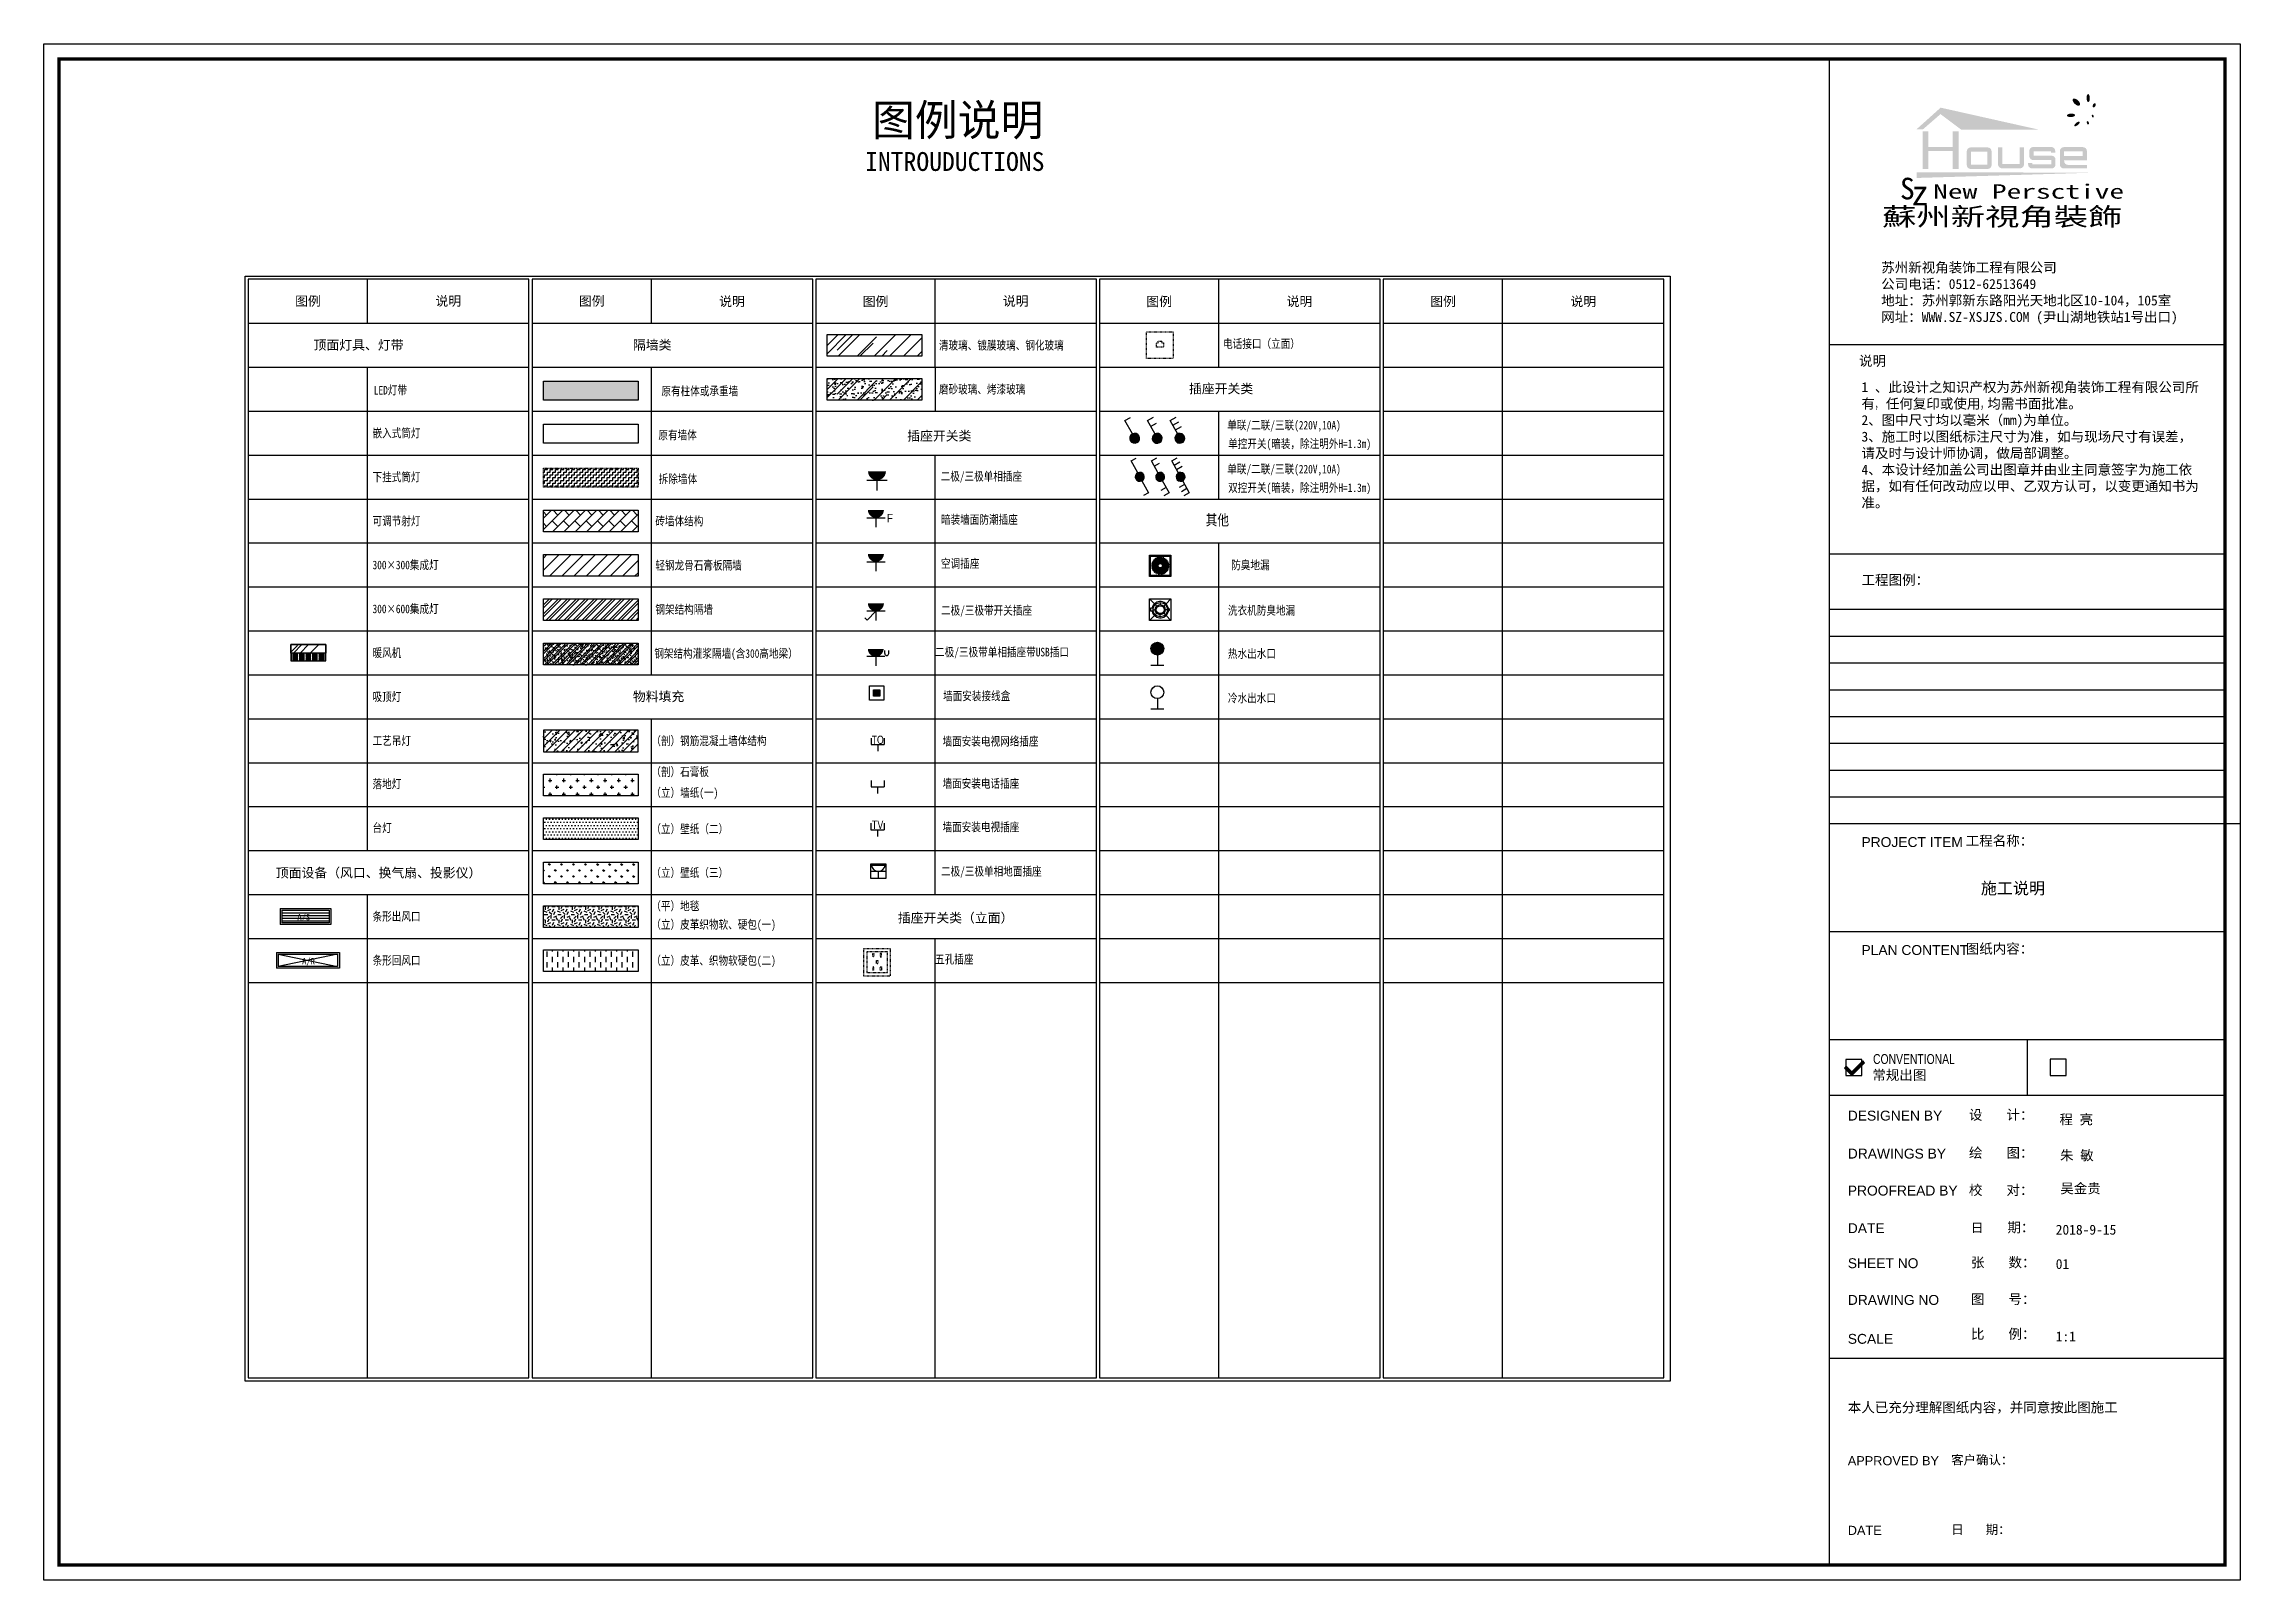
# Paper-space layout '平面系统图' of a CAD drawing. Header units: millimetres. Extents: x 29439 to 69227, y 7148 to 13316.
# Drawn here: x 30501 to 30911, y 7172.2 to 7459 of the extents above; entities that cross this region are included whole.
import ezdxf
from ezdxf.enums import TextEntityAlignment as Align

# ---------------------------------------------------------------- set-up
doc = ezdxf.new("R2010")
doc.units = ezdxf.units.MM
doc.header["$MEASUREMENT"] = 0
doc.linetypes.add('DASH', pattern=[0.35, 0.25, -0.1])
doc.linetypes.add('DASHED', pattern=[0.75, 0.5, -0.25])
for name, color, linetype in [('A-土建墙（含管井、立管）', 6, 'Continuous'), ('A-土建柱填充', 251, 'Continuous'), ('A-墙体拆改', 1, 'DASH'), ('A-新隔墙填充', 177, 'Continuous'), ('C-顶面设备（风口、换气扇、投影仪）', 7, 'Continuous'), ('E-开关插座点位', 7, 'DASHED'), ('E-立面填充', 250, 'Continuous'), ('E03-给排水', 6, 'Continuous'), ('I-130平面固定家具', 150, 'Continuous'), ('LOGO', 8, 'Continuous'), ('M-机电点位(布局空间)', 7, 'Continuous'), ('P-洁具及配件（地坪图显示）', 146, 'Continuous'), ('W-图框', 251, 'Continuous'), ('W-文字', 35, 'Continuous'), ('顶面', 51, 'Continuous')]:
    doc.layers.add(name, color=color, linetype=linetype)
doc.styles.add('chinese', font='simhei.ttf')
doc.styles.add('HZ', font='bzxw.shx', dxfattribs={"width": 0.9, "bigfont": 'bzhz.shx'})
doc.styles.add('NAME-1', font='simhei.ttf')
doc.styles.get("Standard").update_dxf_attribs({"font": 'simplex.shx', "bigfont": 'gbcbig.shx'})
doc.styles.add('WORD-2', font='simhei.ttf')
doc.styles.add('仿宋', font='simfang.ttf', dxfattribs={"width": 0.8})

psp = doc.layouts.new('平面系统图')

# ---------------------------------------------------------------- texts
at = {"insert": (30837.75765455423, 7205.402578959502), "char_height": 1.846937564994037, "width": 54.41184515870683, "attachment_point": 1}
psp.add_mtext('{\\fSimHei|b0|i0|c134|p49;本人已充分理解图纸内容，并同意按此图施工}', dxfattribs=at)
at = {"layer": 'LOGO', "char_height": 1.846937564994037, "attachment_point": 1, "style": 'chinese'}
for s, insert, width in [('{\\C0;苏州新视角装饰工程有限公司\\P公司电话：0512-62513649\\P地址：苏州郭新东路阳光天地北区10-104，105室\\P网址：WWW.SZ-XSJZS.COM (尹山湖地铁站1号出口)\\P           }', (30844.00433933615, 7418.193644774117), 57.63176518490467), ('{\\C0;说明}', (30839.84334969394, 7400.761876788079), 63.04081107767563), ('{\\fSimHei|b0|i0|c134|p49;\\C0;1 、此设计之知识产权为苏州新视角装饰工程有限公司所有\\W0.5;， \\W1;任何复印或使用\\W0.5;，\\W1;均需书面批准。\\P2、图中尺寸均以毫米（mm)为单位。\\P3、施工时以图纸标注尺寸为准，如与现场尺寸有误差，请及时与设计师协调，做局部调整。\\P4、本设计经加盖公司出图章并由业主同意签字为施工依据，如有任何改动应以甲、乙双方认可，以变更通知书为准。}', (30840.31079967848, 7395.854177720681), 63.04081107767563), ('{\\C0;工程图例：}', (30840.32781323413, 7359.866549178092), 37.92650158897759), ('{\\fArial|b0|i0|c0|p34;\\C0;PROJECT ITEM}', (30840.31021783387, 7310.931285194954), 37.92650158897759), ('{\\fArial|b0|i0|c0|p34;\\C0;PLAN CONTENT}', (30840.31021783387, 7290.775022446827), 37.92650158897759), ('{\\C0;图纸内容：}', (30859.77571902584, 7291.021419029019), 37.92650158897759), ('{\\C0;常规出图}', (30842.34138717009, 7267.445044090542), 15.55023014897411)]:
    psp.add_mtext(s, dxfattribs=dict(at, insert=insert, width=width))
at = {"layer": 'LOGO', "color": 0, "attachment_point": 1, "style": 'chinese'}
for s, insert, char_height, width in [('工程名称：', (30859.77571902584, 7311.17768177715), 1.846937564994037, 37.92650158897759), ('{\\fArial|b0|i0|c0|p34;\\W0.75;CONVENTIONAL}', (30842.47408393666, 7270.427525407398), 1.846937564994037, 15.5502301489741), ('{\\fArial|b0|i0|c0|p34;DESIGNEN BY}', (30837.75765455423, 7259.863043721674), 1.846937564994037, 32.16302800926179), ('设   {\\fArial|b0|i0|c0|p32; }计：', (30860.37368528338, 7260.016943497734), 1.846937564994037, 24.26994268586078), ('\\A1;程 亮', (30877.26099161134, 7259.151596614851), 1.846937564994037, 11.17968632914805), ('绘  {\\fArial|b0|i0|c0|p32; } 图：', (30860.37368528339, 7252.924172835583), 1.846937564994037, 24.2699426858605), ('{\\fArial|b0|i0|c0|p34;DRAWINGS BY}', (30837.75765455423, 7252.770273059527), 1.846937564994037, 32.16302800926179), ('\\A1;朱 敏', (30877.37569234128, 7252.453408485964), 1.846937564994037, 11.17968632914805), ('{\\fArial|b0|i0|c0|p34;PROOFREAD BY}', (30837.75765455423, 7245.864536258483), 1.846937564994037, 32.16302800926179), ('校   {\\fArial|b0|i0|c0|p32; }对：', (30860.37368528339, 7245.962441069278), 1.846937564994037, 24.26994268586078), ('\\A1;吴金贵', (30877.43823804439, 7246.281075548311), 1.846937564994037, 11.17968632914805), ('{\\fArial|b0|i0|c0|p34;DATE}', (30837.7576546858, 7238.84881155455), 1.846937564994037, 32.16302800926179), ('日{\\H1.086x;   \\fArial|b0|i0|c0|p32; \\fSimHei|b0|i0|c134|p2;期：}', (30860.74805366356, 7239.00271133061), 1.699963311075572, 24.26994255429156), ('\\A1;2018-9-15', (30876.57512929724, 7238.566934179817), 1.846937564994037, 11.17968632914805), ('张   {\\fArial|b0|i0|c0|p32; }数：', (30860.74805353198, 7232.464474675062), 1.846937564994037, 24.26994268586078), ('{\\fArial|b0|i0|c0|p34;SHEET NO}', (30837.75765455423, 7232.310574899006), 1.846937564994037, 32.16302800926179), ('\\A1;01', (30876.57512929724, 7232.166688346999), 1.846937564994037, 11.17968632914805), ('{\\fArial|b0|i0|c0|p34;DRAWING NO}', (30837.75765455423, 7225.455504896547), 1.846937564994037, 32.16302800926179), ('图   {\\fArial|b0|i0|c0|p32; }号：', (30860.74805353198, 7225.609404672607), 1.846937564994037, 24.26994268586078), ('{\\fArial|b0|i0|c0|p34;SCALE}', (30837.75765216858, 7218.190398516683), 1.846937564994037, 32.16302800926179), ('比 {\\fArial|b0|i0|c0|p32; }  例：', (30860.74805114629, 7219.108287219533), 1.846937564994037, 24.26994507155304), ('\\A1;1:1', (30876.57512929724, 7218.635287553076), 1.846937564994037, 11.17968632914805), ('客户确认：', (30857.0577261114, 7195.520133470096), 1.699963311075572, 37.92650158897759), ('{\\fArial|b0|i0|c0|p34;APPROVED BY}', (30837.75765455423, 7195.36623369404), 1.699963311075572, 32.16302800926179), ('{\\fArial|b0|i0|c0|p34;DATE}', (30837.7576546858, 7182.366057830446), 1.699963311075572, 32.16302800926179), ('日   {\\fArial|b0|i0|c0|p32; }期：', (30857.05772624299, 7182.519957606504), 1.699963311075572, 37.92650158897759)]:
    psp.add_mtext(s, dxfattribs=dict(at, insert=insert, char_height=char_height, width=width))
at = {"layer": 'W-图框', "color": 35, "lineweight": 0, "style": 'NAME-1'}
psp.add_attdef('施工说明', text='目录（一）', height=2.2, dxfattribs=at).set_placement((30868.58957339412, 7301.419332047927), align=Align.MIDDLE)
at = {"layer": 'W-文字', "color": 2, "lineweight": 0, "ltscale": 1000, "style": 'WORD-2'}
for s, height, p in [('图例说明', 5.859981813359435, (30671.58423083937, 7441.860696235484)), (' INTROUDUCTIONS', 3.515989088015661, (30669.84711937895, 7435.291959039784))]:
    psp.add_text(s, height=height, dxfattribs=at).set_placement(p, align=Align.CENTER)
at = {"layer": 'W-文字', "color": 2, "ltscale": 1000, "style": 'WORD-2'}
for s, p in [('图例', (30550.28260730283, 7411.030075270525)), ('说明', (30576.47672600855, 7411.030075270525)), ('图例', (30603.2568428956, 7411.030075270525)), ('说明', (30629.45096160132, 7410.961254808938)), ('图例', (30656.25340317469, 7410.969479693372)), ('说明', (30682.42519719409, 7411.030075270525)), ('图例', (30709.20531408114, 7410.961254808938)), ('说明', (30735.39943278686, 7410.961254808938)), ('图例', (30762.20187436023, 7410.969479693372)), ('说明', (30788.37366837963, 7410.961254808938))]:
    psp.add_text(s, height=1.757994544007831, dxfattribs=at).set_placement(p, align=Align.MIDDLE)
for s, height, p in [('顶面灯具、灯带', 1.757994544007831, (30551.33435491733, 7401.925915710344)), ('隔墙类', 1.758148208575282, (30610.95198854169, 7401.94100995869)), ('插座开关类', 1.758148208575282, (30714.75890102529, 7393.773292082548)), ('插座开关类', 1.758148208575282, (30662.15302903967, 7384.958267252907)), ('物料填充', 1.758148208575282, (30610.95198854169, 7336.309213649064)), ('顶面设备（风口、换气扇、投影仪）', 1.757994544007831, (30544.28719960306, 7303.392724314488)), ('插座开关类（立面）', 1.758148208575282, (30660.3993872481, 7294.984808520752))]:
    psp.add_text(s, height=height, dxfattribs=at).set_placement(p)
at = {"layer": 'W-文字', "color": 35, "style": '仿宋', "width": 0.8}
for s, p in [('清玻璃、镀膜玻璃、钢化玻璃', (30668.08040026235, 7402.733266144874)), ('电话接口（立面）', (30721.13685052076, 7403.029081990021)), ('LED灯带', (30562.58283451534, 7394.356385555876, -44.67261773097053)), ('磨砂玻璃、烤漆玻璃', (30668.08040026235, 7394.52929160617)), ('嵌入式筒灯', (30562.3396847177, 7386.349331192828, -55.84077216371315)), ('下挂式筒灯', (30562.3396847177, 7378.145356654126, -55.84077216371315)), ('二极/三极单相插座 ', (30668.40267911732, 7378.273540865828)), ('可调节射灯', (30562.3396847177, 7369.941382115422, -55.84077216371315)), ('砖墙体结构 ', (30615.1443960684, 7369.917367990061)), ('暗装墙面防潮插座', (30668.46490742318, 7370.204371739566)), ('300×300集成灯', (30562.3396847177, 7361.737407576719)), ('轻钢龙骨石膏板隔墙', (30615.1443960684, 7361.665365200632)), ('空调插座', (30668.46490742318, 7362.000397200863)), ('300×600集成灯', (30562.3396847177, 7353.533433038016)), ('钢架结构隔墙', (30615.1443960684, 7353.413362411203)), ('二极/三极带开关插座 ', (30668.46490742318, 7353.243563404922)), ('暖风机', (30562.3396847177, 7345.329458499313)), ('钢架结构灌浆隔墙(含300高地梁）', (30614.94610073143, 7345.209387872499)), ('二极/三极带单相插座带USB插口 ', (30667.36504393375, 7345.46793800486)), ('吸顶灯', (30562.3396847177, 7337.12548396061, -55.8407721637136)), ('墙面安装接线盒', (30668.85211057122, 7337.27771560329)), ('工艺吊灯', (30562.3396847177, 7328.921509421907, -55.84077216371425)), ('（剖）钢筋混凝土墙体结构', (30614.39080834099, 7328.897495296543)), ('墙面安装电视网络插座', (30668.74928059107, 7328.813534266498)), ('（剖）石膏板', (30614.39080834099, 7323.124435011464)), ('落地灯', (30562.3396847177, 7320.854347949301, -55.84077216371425)), ('（立）墙纸(一)', (30614.39080834099, 7319.225108296061)), ('墙面安装电话插座', (30668.74928059107, 7320.929671794896)), ('台灯', (30562.3396847177, 7312.650373410597, -55.84077216371425)), ('（立）壁纸（二）', (30614.39080834099, 7312.453280125016)), ('墙面安装电视插座', (30668.74928059107, 7312.813254675387)), ('（立）壁纸（三）', (30614.39080834099, 7304.286537347552)), ('二极/三极单相地面插座 ', (30668.46490742318, 7304.536284486134)), ('（平）地毯', (30614.39080834099, 7298.063414900928)), ('条形出风口', (30562.33968471769, 7296.105611267094, -55.84077216371325)), ('（立）皮革织物软、硬包(一)', (30614.39080834099, 7294.613184679952)), ('条形回风口', (30562.33968471769, 7287.901636728391, -55.84077216371325)), ('（立）皮革、织物软硬包(二)', (30614.39080834099, 7287.877622603029)), ('五孔插座', (30667.36504393375, 7288.12621531471))]:
    psp.add_text(s, height=1.6, dxfattribs=at).set_placement(p, align=Align.MIDDLE_LEFT)
for s, p in [('原有柱体或承重墙', (30630.60656631374, 7394.199436943499)), ('原有墙体', (30622.88016461217, 7385.995462404796)), ('拆除墙体', (30622.93632385639, 7377.791487866093)), ('防臭地漏', (30729.81058123261, 7361.722221077438))]:
    psp.add_text(s, height=1.6, dxfattribs=at).set_placement(p, align=Align.MIDDLE_RIGHT)
for s, p in [('单联/二联/三联(220V,10A)', (30732.50771758287, 7387.03367582456)), ('单控开关(暗装，除注明外H=1.3m)', (30735.41366352881, 7383.560027842631)), ('单联/二联/三联(220V,10A)', (30732.50771758287, 7378.829701285857)), ('双控开关(暗装，除注明外H=1.3m)', (30735.41366352881, 7375.356053303927))]:
    psp.add_text(s, height=1.6, dxfattribs=at).set_placement(p, align=Align.CENTER)
for s, height, p in [('其他', 2, (30717.88145279841, 7369.125111803877)), ('洗衣机防臭地漏', 1.6, (30722.03314863867, 7352.445935328111)), ('热水出水口', 1.6, (30722.03314863867, 7344.378105903005)), ('冷水出水口', 1.6, (30722.03314863867, 7336.076437117759))]:
    psp.add_text(s, height=height, dxfattribs=at).set_placement(p)

# ---------------------------------------------------------------- blocks, each defined once
blk = doc.blocks.new('条形风口')
h = blk.add_hatch()
h.set_pattern_fill('ANSI31', color=250, scale=8, angle=315, style=0)
h.set_pattern_definition([(0, (0, 0), (8.881784197001252e-15, 25.4), [])])
h.paths.add_polyline_path([(-16.12207963768739, 16.12207963752007), (-16.12207963768742, 137.0376769190734), (-467.5403094889771, 137.0376769190734), (-467.5403094889771, 16.12207963752007)])
blk.add_line((-483.6623891261988, 153.1597565565935), (-483.6623891261988, 0))
at = {"color": 251}
blk.add_line((-467.5403094889771, 137.0376769190734), (-467.5403094889771, 16.12207963752007), dxfattribs=at)
blk.add_lwpolyline([(-483.6623891261988, 153.1597565565935), (0, 153.1597565565935), (0, 0), (-483.6623891261988, 0)])
blk.add_lwpolyline([(-483.6623891261988, 153.1597565565935), (0, 153.1597565565935), (0, 0), (-483.6623891261988, 0)])
blk.add_lwpolyline([(-467.5403094889771, 137.0376769190734), (-16.12207963768742, 137.0376769190734), (-16.12207963768742, 16.12207963752007), (-467.5403094889771, 16.12207963752007)], dxfattribs=at)
blk.add_lwpolyline([(-467.5403094889771, 137.0376769190734), (-16.12207963768742, 137.0376769190734), (-16.12207963768742, 16.12207963752007), (-467.5403094889771, 16.12207963752007)], dxfattribs=at)
at = {"style": 'WORD-2', "flags": 1}
blk.add_attdef('A/S_001', (-341.8309105697854, -165.7867757631267), '', height=82.71900717422854, dxfattribs=at)
blk = doc.blocks.new('条形风口1')
blk.add_line((-2.91038304567337e-11, 149.9999999999964), (0, 0))
at = {"color": 251}
for p, q in [((16.12207963719266, 133.8779203624754), (16.12207963721812, 16.12207963751916)), ((16.12207963719266, 133.8779203624754), (583.8779203623089, 16.12207963751916)), ((583.8779203622798, 133.8779203624754), (16.12207963721812, 16.12207963751916))]:
    blk.add_line(p, q, dxfattribs=at)
blk.add_lwpolyline([(-2.91038304567337e-11, 149.9999999999964), (599.9999999999709, 149.9999999999964), (600, 0), (0, 0)])
blk.add_lwpolyline([(-2.91038304567337e-11, 149.9999999999964), (599.9999999999709, 149.9999999999964), (600, 0), (0, 0)])
blk.add_lwpolyline([(16.12207963719266, 133.8779203624754), (583.8779203622798, 133.8779203624754), (583.8779203623089, 16.12207963751916), (16.12207963721812, 16.12207963751916)], dxfattribs=at)
blk.add_lwpolyline([(16.12207963719266, 133.8779203624754), (583.8779203622798, 133.8779203624754), (583.8779203623089, 16.12207963751916), (16.12207963721812, 16.12207963751916)], dxfattribs=at)
at = {"style": 'WORD-2'}
blk.add_attdef('A/S_001', (253.0175204722898, 39.42677585221856), '', height=59.99999999999999, dxfattribs=at)
blk = doc.blocks.new('二极 三极单相插座  暗装')
for p, q in [((-54.08632649161154, 54.50120122862427), (54.08632649158244, 54.50120122862427)), ((0, 54.50120122862427), (0, 0))]:
    blk.add_line(p, q)
at = {"const_width": 47.20275000180854}
blk.add_lwpolyline([(23.64862500090385, 101.4327811558542, -0.4142135623730951), (0, 77.78415615495032, -0.4142135623730951), (-23.64862500090385, 101.4327811558542, -0.4142135623730951)], format="xyb", dxfattribs=at)
blk = doc.blocks.new('单联单控开关 暗装')
at = {"linetype": 'Continuous'}
h = blk.add_hatch(color=256, dxfattribs=at)
edge = h.paths.add_edge_path()
edge.add_ellipse((0, 9.094947017729282e-13), major_axis=(-26.54386996136935, 8.448680711503519), ratio=0.9999999995839817, start_angle=0, end_angle=360, ccw=False)
for p, q in [((-54.24778399633942, 100.0713761877505), (-23.45296702027554, 116.9773637097569)), ((-12.87183218987775, 24.70370769830879), (-54.24778399633942, 100.0713761877505))]:
    blk.add_line(p, q)
at = {"linetype": 'Continuous', "extrusion": (0, 0, -1)}
blk.add_ellipse((0, 9.094947017729282e-13), major_axis=(-26.54386996136935, 8.448680711503519), ratio=0.9999999995839817, start_param=1.546417111679542, end_param=7.829602418859128, dxfattribs=at)
blk = doc.blocks.new('双联单控开关 暗装')
at = {"linetype": 'Continuous'}
h = blk.add_hatch(color=256, dxfattribs=at)
edge = h.paths.add_edge_path()
edge.add_ellipse((-2.91038304567337e-11, 0), major_axis=(-26.79360210872269, 7.61971944391173), ratio=0.9999999995228797, start_angle=0, end_angle=360, ccw=False)
for p, q in [((-55.13131848000921, 99.5873492139217), (-21.82374168324168, 118.2583247559669)), ((-12.32076523455908, 23.21663226194505), (-55.13131848000921, 99.5873492139217)), ((-37.32070508727338, 66.14847808862396), (-3.638062167708995, 85.6704084227822))]:
    blk.add_line(p, q, dxfattribs=at)
at = {"linetype": 'Continuous', "extrusion": (0, 0, -1)}
blk.add_ellipse((-2.91038304567337e-11, 0), major_axis=(-26.79360210872269, 7.61971944391173), ratio=0.9999999995228797, start_param=1.568207138530235, end_param=7.851392445709822, dxfattribs=at)
blk = doc.blocks.new('三联单控开关 暗装')
at = {"linetype": 'Continuous'}
h = blk.add_hatch(color=256, dxfattribs=at)
edge = h.paths.add_edge_path()
edge.add_ellipse((-2.91038304567337e-11, 9.094947017729282e-13), major_axis=(-19.69717286359379, 19.69717286359378), ratio=0.9999999999996142, start_angle=0, end_angle=360, ccw=False)
for p, q in [((-61.84013205874362, 95.56620985988138), (-29.89337987397448, 116.4804400517978)), ((-13.88603544561192, 22.31571843150869), (-61.84013205874362, 95.56620985988138)), ((-45.2346953728993, 70.20119449040885), (-12.97220017068321, 91.99012748993482)), ((-28.62925868705497, 44.83617912093541), (3.633236515161116, 66.62511212046138))]:
    blk.add_line(p, q, dxfattribs=at)
at = {"linetype": 'Continuous', "extrusion": (0, 0, -0.9999999999999999)}
blk.add_ellipse((-2.91038304567337e-11, 9.094947017729282e-13), major_axis=(-19.69717286359378, 19.69717286359378), ratio=0.9999999999996141, start_param=4.559076237561083, end_param=10.84226154474067, dxfattribs=at)
blk = doc.blocks.new('*U201')
at = {"color": 0}
blk.add_lwpolyline([(0, -43), (86, -43), (86, 43), (0, 43)], close=True, dxfattribs=at)
at = {"color": 251}
for points in [[(10, -33), (76, -33), (76, 33), (10, 33)], [(29.17561461753212, 27.45254471567462), (33, 27.45254471567462), (33, 16.88952794165818), (29.17561461753212, 16.88952794165818)], [(44.9121926912339, -5.281508387008215), (41.08780730876602, -5.281508387008215), (41.08780730876602, 5.281508387008215), (44.9121926912339, 5.281508387008215)], [(56.82438538246797, 27.4525447156745), (53.00000000000011, 27.45254471567454), (53.00000000000002, 16.8895279416581), (56.82438538246789, 16.88952794165806)], [(29.17561461753212, -24.86963931493227), (33, -24.86963931493227), (33, -14.30662254091583), (29.17561461753212, -14.30662254091583)], [(56.82438538246757, -24.86963931493238), (52.99999999999967, -24.86963931493234), (52.99999999999977, -14.30662254091591), (56.82438538246765, -14.30662254091594)]]:
    blk.add_lwpolyline(points, close=True, dxfattribs=at)
blk = doc.blocks.new('墙面防潮插座 暗装')
for p, q in [((-54.08632649161154, 54.50120122862427), (54.08632649158244, 54.50120122862427)), ((0, 54.50120122862427), (0, 0))]:
    blk.add_line(p, q)
at = {"const_width": 47.20275000180854}
blk.add_lwpolyline([(23.64862500090385, 101.4327811558542, -0.4142135623730951), (0, 77.78415615495032, -0.4142135623730951), (-23.64862500090385, 101.4327811558542, -0.4142135623730951)], format="xyb", dxfattribs=at)
at = {"style": 'HZ', "width": 0.9}
blk.add_text('F', height=50.00000000154614, dxfattribs=at).set_placement((82.81688806164311, 53.39449717817843), align=Align.MIDDLE)
blk = doc.blocks.new('墙面安装接线盒（平面）')
blk.add_hatch(color=250).paths.add_polyline_path([(61.00000000005821, 61.00000000006548), (25, 61.00000000006548), (25, 25), (61.00000000005821, 25)])
blk.add_lwpolyline([(0, 86.00000000006548), (86.00000000005821, 86.00000000006548), (86.00000000005821, 0), (0, 0)], close=True)
at = {"color": 251}
blk.add_lwpolyline([(25, 61.00000000006548), (61.00000000005821, 61.00000000006548), (61.00000000005821, 25), (25, 25)], close=True, dxfattribs=at)
blk = doc.blocks.new('电话接口')
blk.add_lwpolyline([(-86.00000000005821, 0), (0, 0), (0, 86.00000000005821), (-86.00000000005821, 86.00000000005821)], close=True)
at = {"color": 251}
blk.add_lwpolyline([(-49.35970000017551, 50.01760000003196), (-54.43800000005285, 50.01760000003196), (-54.43800000005285, 35.98240000002625), (-31.56200000000536, 35.98240000002625), (-31.56200000000536, 50.01760000003196), (-36.64030000014463, 50.01760000003196), (-36.64030000014463, 55.71940000004179), (-49.35970000017551, 55.71940000004179)], close=True, dxfattribs=at)
blk = doc.blocks.new('3WFWDW')
for p, q in [((28734.17507230138, -53300.84890208498), (28842.34772528459, -53300.84890208498)), ((28842.34772528458, -53351.76519507443), (28734.17507230138, -53351.76519507443)), ((28788.26139879297, -53351.76519507443), (28788.26139879297, -53406.26639630305))]:
    blk.add_line(p, q)
blk.add_lwpolyline([(28729.56653944845, -53291.6276991358), (28847.63708397897, -53291.6276991358), (28847.63708397897, -53407.81301811361), (28729.56653944845, -53407.81301811361)], close=True)
for centre, radius, start, end in [((28788.54551437017, -53297.27838137383), 54.4875544404814, 183.7572334339885, 269.7012400831326), ((28787.97728321579, -53297.27838137382), 54.48755444048588, 270.298759916963, 356.2427665660044)]:
    blk.add_arc(centre, radius, start, end)
blk = doc.blocks.new('地漏')
at = {"color": 251}
blk.add_wipeout([(1.1822720580312307e-10, 100.0000000001164), (100.0000000001746, 100.0000000001164), (100.0000000001746, 0), (0, 0)], dxfattribs=at).dxf.layer = 'P-洁具及配件（地坪图显示）'
at = {"layer": 'P-洁具及配件（地坪图显示）', "color": 251}
for p, q in [((39.99999999698775, 49.99999999935972), (9.999999999221473, 50.0000000007567)), ((40.03805301645662, 50.87155742704635), (10.15221207575087, 53.48622971074656)), ((40.03805301571811, 49.12844257173128), (10.15221207537252, 46.51377029094147)), ((40.15192246765218, 51.73648177628638), (10.60768987908523, 56.94592710747384)), ((40.15192246623337, 48.2635182220838), (10.60768987835763, 43.05407289421419)), ((40.34074173542467, 52.58819045114797), (11.36296694813791, 60.35276180476649)), ((40.34074173322551, 47.41180954739684), (11.36296694717748, 39.64723819674691)), ((40.603073790915, 53.42020143335685), (12.41229516833118, 63.68080573366024)), ((40.60307378806283, 46.57979856483871), (12.41229516699241, 36.31919426773675)), ((40.9369221288398, 54.22618261730531), (13.74768851843692, 66.90473047021078)), ((40.93692212558199, 45.77381738001714), (13.74768851683621, 33.0952695311862)), ((41.33974596178814, 54.99999999976717), (15.35898384860047, 70.00000000058208)), ((41.3397459580483, 44.99999999708962), (15.35898384667962, 30.00000000064028)), ((41.80847955707759, 55.7357643629075), (17.23391822848498, 72.9430574545404)), ((41.80847955307763, 44.26423563313438), (17.23391822630219, 27.05694254650734)), ((42.33955556919136, 56.42787609610241), (19.35822227528115, 75.71150438784389)), ((42.3395555648367, 43.57212389947381), (19.35822227286553, 24.28849561291281)), ((42.92893218879544, 57.07106781069888), (21.71572875272977, 78.28427124780137)), ((42.92893218446625, 42.92893218394602), (21.71572874996491, 21.71572875278071)), ((43.57212390393397, 57.66044442955172), (24.28849561268726, 80.64177772507537)), ((43.57212389964661, 42.33955556439469), (24.28849560977687, 19.35822227527387)), ((44.26423563779463, 58.19152044109069), (27.05694254610717, 82.76608177169692)), ((44.2642356332417, 41.80847955244826), (27.05694254305126, 17.23391822830308)), ((45.00000000131695, 58.66025403549429), (30.0000000001819, 84.64101615152322)), ((44.99999999701322, 41.33974595728796), (29.99999999695137, 15.35898384824395)), ((45.77381738389158, 59.06307786755497), (33.0952695305532, 86.25231148157036)), ((45.77381737994256, 40.93692212464521), (33.09526952720626, 13.74768851790577)), ((46.579798567951, 59.39692620455753), (36.31919426716195, 87.58770483155968)), ((46.57979856440033, 40.60307378706057), (36.31919426366949, 12.41229516768362)), ((47.4118095501035, 59.65925825916929), (39.64723819603387, 88.63703305163654)), ((47.41180954695847, 40.34074173198314), (39.64723819250503, 11.36296694737393)), ((48.26351822421202, 59.8480775259668), (43.05407289346476, 89.3923101205728)), ((48.26351822163087, 40.15192246483639), (43.05407288985589, 10.60768987808842)), ((49.12844257306278, 59.96194697637111), (46.51377029023934, 89.84778792370344)), ((49.12844257111101, 40.03805301408283), (46.51377028658317, 10.15221207460854)), ((50.00000000014006, 59.99999999516876), (50.00000000014552, 90.00000000005821)), ((50.00000000119871, 39.99999999516876), (50.00000000377622, 9.99999999802094)), ((50.87155742717732, 59.96194697584724), (53.4862297100517, 89.84778792370344)), ((50.87155742913092, 40.03805301466491), (53.48622971370787, 10.15221207460854)), ((51.73648177588802, 59.84807752491906), (56.94592710682628, 89.3923101205728)), ((51.73648177847099, 40.15192246588413), (56.94592711043515, 10.60768987808842)), ((52.58819044975826, 59.65925825759768), (60.35276180425717, 88.63703305163654)), ((52.58819045291602, 40.34074173361296), (60.35276180778601, 11.36296694737393)), ((53.42020143159971, 59.39692620252026), (63.68080573312909, 87.58770483155968)), ((53.42020143515219, 40.60307378909783), (63.68080573662155, 12.41229516768362)), ((54.22618261529351, 59.06307786511024), (66.90473046973784, 86.25231148157036)), ((54.22618261924072, 40.93692212708993), (66.90473047308478, 13.74768851790577)), ((54.99999999736065, 58.66025403281674), (70.00000000010914, 84.64101615152322)), ((55.0000000016862, 41.33974596002372), (70.00000000333966, 15.35898384824395)), ((55.73576436040821, 58.1915204381221), (72.94305745418387, 82.76608177169692)), ((55.73576436496114, 41.80847955541685), (72.94305745723977, 17.23391822830308)), ((56.42787609371044, 57.66044442646671), (75.71150438760378, 80.64177772507537)), ((56.42787609803963, 42.33955556747969), (75.71150439051416, 19.35822227527387)), ((57.07106780834147, 57.07106780755566), (78.28427124756126, 78.28427124780137)), ((57.07106781270886, 42.92893218714744), (78.28427125032613, 21.71572875278071)), ((57.66044442738348, 56.4278760929592), (80.64177772500989, 75.71150438784389)), ((57.66044443173814, 43.57212390255881), (80.6417777274255, 24.28849561291281)), ((58.19152043897338, 55.73576435999712), (82.76608177180606, 72.9430574545404)), ((58.19152044294242, 44.26423563604476), (82.76608177398884, 27.05694254650734)), ((58.66025403378262, 54.9999999969732), (84.64101615169056, 70.00000000058208)), ((58.66025403747153, 44.99999999976717), (84.64101615361142, 30.00000000064028)), ((59.06307786628349, 54.22618261486059), (86.25231148185412, 66.90473047021078)), ((59.06307786949401, 45.77381738234544), (86.25231148345483, 33.0952695311862)), ((59.39692620376991, 53.42020143137779), (87.58770483195985, 63.68080573366024)), ((59.39692620664027, 46.57979856681777), (87.58770483329863, 36.31919426773675)), ((59.65925825896375, 52.58819044963457), (88.63703305215313, 60.35276180476649)), ((59.65925826117746, 47.41180954896845), (88.63703305311356, 39.64723819674691)), ((59.84807752650886, 51.73648177523864), (89.39231012120581, 56.94592710747384)), ((59.84807752793495, 48.26351822318975), (89.3923101219334, 43.05407289421419)), ((59.96194697756619, 50.87155742652249), (89.84778792454017, 53.48622971074656)), ((59.9619469783047, 49.12844257225515), (89.84778792491852, 46.51377029094147)), ((59.99999999698775, 49.99999999930151), (90.00000000106957, 50.0000000007567))]:
    blk.add_line(p, q, dxfattribs=at)
at = {"layer": 'P-洁具及配件（地坪图显示）', "color": 146}
blk.add_lwpolyline([(100.0000000001764, 100.0000000001164), (100.0000000001182, 0), (1.818989403545856e-12, 0), (1.182343112304807e-10, 100.0000000001164)], close=True, dxfattribs=at)
at = {"layer": 'P-洁具及配件（地坪图显示）', "color": 251}
blk.add_lwpolyline([(95.0000000001728, 95.00000000011642), (95.00000000012187, 5), (5.000000000007276, 5), (5.000000000112777, 95.00000000011642)], close=True, dxfattribs=at)
blk.add_circle((49.99999999698775, 49.99999999516876), 10, dxfattribs=at)
for start, end in [(175.0000000001178, 180), (184.999999999864, 189.9999999987783), (165.0000000005556, 169.9999999978649), (194.9999999992826, 199.9999999978434), (154.999999998308, 159.9999999987732), (204.9999999981849, 209.9999999965489), (144.9999999986057, 149.9999999998334), (214.9999999977657, 219.9999999975731), (134.9999999996315, 139.9999999986662), (224.9999999963889, 229.9999999961517), (124.9999999993964, 129.9999999997086), (234.9999999963856, 239.9999999955623), (114.9999999995073, 119.9999999999722), (244.9999999957773, 249.9999999959774), (105.0000000000754, 110.0000000002032), (254.9999999956965, 259.9999999953474), (94.9999999999769, 100.000000000034), (264.9999999950396, 270.000000005211), (85.00000000002309, 90), (275.0000000049604, 280.0000000046527), (74.99999999992463, 79.999999999966), (285.0000000042028, 290.0000000040226), (65.00000000039826, 69.9999999997968), (295.0000000042227, 300.0000000044377), (55.00000000068899, 60.00000000002783), (305.0000000036143, 310.0000000038482), (45.00000000036847, 50.00000000037125), (315.0000000036848, 320.0000000024268), (35.00000000139431, 40.00000000133379), (325.0000000022941, 330.0000000034511), (25.00000000169199, 30.00000000016665), (335.0000000018151, 340.0000000021923), (14.99999999944439, 20.00000000122684), (345.0000000007175, 350.0000000012217), (4.999999999882169, 10.0000000021351), (355.000000000136, 0)]:
    blk.add_arc((50.00000000014188, 50.00000000005821), 40, start, end, dxfattribs=at)
blk = doc.blocks.new('二极 三极带开关插座 暗装')
for p, q in [((-43.69250389302033, 2.244025026855525), (-54.90161723474739, 13.43974651797635)), ((45.78736634177039, 46.13858305034591), (-45.78736634174129, 46.13858305034591)), ((0, 46.13858305034591), (-43.69250389302033, 2.244025026855525)), ((0, 46.13858305034591), (0, 0))]:
    blk.add_line(p, q)
at = {"const_width": 39.96000000123568}
blk.add_lwpolyline([(-20.0200000006007, 85.86902108368668, 0.4142135623730951), (0, 65.8490210830696, 0.4142135623730951), (20.02000000062981, 85.86902108368668, 0.4142135623730951)], format="xyb", dxfattribs=at)
blk = doc.blocks.new('cvhsj')
at = {"layer": 'M-机电点位(布局空间)'}
for p, q in [((12253.70355291562, -143759.5060262741), (12271.40445455801, -143759.5060262741)), ((12253.70355291562, -143783.154651275), (12271.40445455801, -143783.154651275))]:
    blk.add_line(p, q, dxfattribs=at)
blk.add_lwpolyline([(12253.70355291562, -143759.5060262741, 0.4142135623730951), (12241.87924041517, -143771.3303387746, 0.4142135623730951), (12253.70355291562, -143783.154651275, 0.4142135623730951)], format="xyb", dxfattribs=at)
at = {"layer": 'M-机电点位(布局空间)', "color": 7, "xscale": -1, "rotation": 270}
blk.add_blockref('二极 三极单相插座  暗装', (12180.50465863156, -143705.1020544705), dxfattribs=at)
blk = doc.blocks.new('A$C35EA2F62')
at = {"color": 250, "ltscale": 10}
for p, q in [((-6.84367287249e-05, 99.99997482006256, 8.35900986e-08), (22.77632048753094, 77.22358589568648, 8.35900986e-08)), ((22.77632048764735, 22.77636374432223, 8.35900986e-08), (-6.84367287249e-05, -2.51799374382e-05, 8.35900986e-08)), ((16.49993156327127, 49.99997482006256, 8.35900986e-08), (26.49993156327127, 49.99997482006256, 8.35900986e-08)), ((26.31185439346371, 73.68805198975383, 8.35900986e-08), (33.38292220532924, 66.6169841778883, 8.35900986e-08)), ((26.31185439358012, 26.3118976502551, 8.35900986e-08), (33.38292220544554, 33.38296546212064, 8.35900986e-08)), ((49.99993156327128, 83.49997482006256, 8.35900986e-08), (49.99993156327128, 73.49997482006256, 8.35900986e-08)), ((49.99993156327128, 16.49997482006256, 8.35900986e-08), (49.99993156327128, 26.49997482006255, 8.35900986e-08)), ((73.68800873302054, 73.68805198981205, 8.35900986e-08), (66.6169409211551, 66.6169841779465, 8.35900986e-08)), ((73.6880087329041, 26.31189765019667, 8.35900986e-08), (66.6169409210388, 33.38296546206243, 8.35900986e-08)), ((83.49993156327129, 49.99997482006256, 8.35900986e-08), (73.49993156327126, 49.99997482006256, 8.35900986e-08)), ((99.99993156327128, 99.99997482006256, 8.35900986e-08), (77.2235426389534, 77.22358589574469, 8.35900986e-08)), ((77.22354263883699, 22.77636374426402, 8.35900986e-08), (99.99993156327128, -2.51799374382e-05, 8.35900986e-08))]:
    blk.add_line(p, q, dxfattribs=at)
for p, q in [((12.23751638627289, 57.49997482006256, 8.35900986e-08), (3.999931563271161, 57.49997482006256, 8.35900986e-08)), ((3.999931563271161, 57.49997482006256, 8.35900986e-08), (3.999931563271275, 42.49997482006256, 8.35900986e-08)), ((12.23751638627289, 42.49997482006256, 8.35900986e-08), (3.999931563271275, 42.49997482006256, 8.35900986e-08))]:
    blk.add_line(p, q)
at = {"elevation": 8.35900986e-08}
blk.add_lwpolyline([(99.99993156327128, -2.51799374382e-05), (-6.84367287249e-05, -2.51799374382e-05), (-6.84367287249e-05, 99.99997482006256), (99.99993156327128, 99.99997482006256)], close=True, dxfattribs=at)
at = {"color": 250, "ltscale": 10}
for radius in [33.5, 23.5]:
    blk.add_circle((49.99993156327128, 49.99997482006256, 8.35900986e-08), radius, dxfattribs=at)
blk.add_circle((49.99993156327128, 49.99997482006256, 8.35900986e-08), 18.5)
blk.add_arc((49.99993156327128, 49.99997482006256, 8.35900986e-08), 38.5, 191.2333438428882, 168.7666561571117)
blk.add_arc((88.49993156327128, 49.99997482006256, 8.35900986e-08), 5, 266.2768752393419, 93.72312476065814, dxfattribs=at)
blk = doc.blocks.new('A$C6CA43689')
h = blk.add_hatch(color=256)
edge = h.paths.add_edge_path()
edge.add_arc((75.00214423879515, 194.4205065406859), 75.00235517146105, 0, 360)
for p, q in [((0.0021442389115691, 0.0004196623340249), (150.0044994102791, 0.0004196623340249)), ((75.00214423879515, 119.4181513693183), (75.00214423891155, 0.5947943469509483))]:
    blk.add_line(p, q)
blk.add_circle((75.00214423879515, 194.4205065406859), 75.00235517146105)
blk = doc.blocks.new('A$C43321564')
for p, q in [((-3.32881463692e-05, 0.0004196623340249), (150.0011442974209, 0.0004196623340249)), ((74.99996671173723, 118.8261318558361), (74.99996671173723, 0.0004196623340249))]:
    blk.add_line(p, q)
blk.add_circle((74.99996671173723, 193.8261318558361), 75)
blk = doc.blocks.new('墙面安装电脑信息插座')
at = {"linetype": 'Continuous'}
for p, q in [((-40.00000000125146, 80.00000000252112), (-40.00000000125146, 40.00000000126056)), ((-40.00000000125146, 40.00000000126056), (40.00000000125146, 40.00000000126056)), ((0, 40.00000000126056), (0, 0)), ((40.00000000125146, 80.00000000252112), (40.00000000125146, 40.00000000126056))]:
    blk.add_line(p, q, dxfattribs=at)
at = {"style": 'HZ', "width": 0.8}
blk.add_text('TO', height=50.00000000154614, dxfattribs=at).set_placement((0, 70.00000000218824), align=Align.MIDDLE)
blk = doc.blocks.new('墙面安装电视插座')
at = {"linetype": 'Continuous'}
for p, q in [((-40.00000000125146, 80.00000000252112), (-40.00000000125146, 40.00000000126056)), ((-40.00000000125146, 40.00000000126056), (40.00000000125146, 40.00000000126056)), ((0, 40.00000000126056), (0, 0)), ((40.00000000125146, 80.00000000252112), (40.00000000125146, 40.00000000126056))]:
    blk.add_line(p, q, dxfattribs=at)
at = {"style": 'HZ', "width": 0.8}
blk.add_text('TV', height=50.00000000154614, dxfattribs=at).set_placement((0, 70.00000000218824), align=Align.MIDDLE)
blk = doc.blocks.new('A$C770721B3')
h = blk.add_hatch()
h.set_pattern_fill('玻璃', color=251, scale=5, angle=45, style=0)
h.set_pattern_definition([(45, (0.2930009575421764, -4.101987353125395), (4.242640687119286, 11.31370849898476), [75, -10, 25, -5]), (45, (3.227494099466298, 2.368039694731522), (-8.237794000823278, 1.166726188957804), [15, -1.65, 30, -3.75]), (45, (-0.9444359095342634, 0.6709834198838109), (16.0159685938753, 20.75358402782517), [40, -7, 20, -5])])
h.paths.add_polyline_path([(0.2930009575421755, 4.101987185577826), (0.293000957542648, 2.124243323568976), (8.496975496245813, 2.124243323568976), (8.49697549624534, 4.101987185577826)])
h = blk.add_hatch()
h.set_pattern_fill('ACAD_ISO04W100', color=251, scale=5, angle=45, style=0)
h.set_pattern_definition([(0, (4.394988226894384, 1.208621165231591), (0, 0.25), [1.2, -0.15, 0.025, -0.15])])
h.paths.add_polyline_path([(8.496975496245796, 2.124243323568976), (0.2930009575426311, 2.124243323568976), (0.2930009575430859, 0.2929990068941777), (8.49697549624625, 0.2929990068941777)])
at = {"color": 251}
for points in [[(0.2930009575421764, 2.124243323568976), (0.2930009575421764, 4.101987185577826), (8.49697549624534, 4.101987185577826), (8.49697549624716, 2.124243323568976)], [(0.2930009575430859, 0.2929990068941777), (8.49697549624625, 0.2929990068941777), (8.49697549624534, 4.101987185577826), (0.2930009575421764, 4.101987185577826)], [(0.2930009575439954, 2.124243323568976), (0.2930009575430859, 0.2929990068941777), (8.49697549624625, 0.2929990068941777), (8.49697549624716, 2.124243323568976)]]:
    blk.add_lwpolyline(points, close=True, dxfattribs=at)
blk = doc.blocks.new('bbbb')
for color, points in [(38, [(72414.04280938148, -121538.9994065364), (72143.9990600241, -121781.7003285878), (72215.9990600241, -121781.7003285878), (72412.39234059794, -121611.3193456542), (72642.93249851886, -121783.9323103637), (73506.93249851886, -121783.9323103637)]), (20, [(72615.99906002406, -121801.8283211042), (72547.99906002406, -121801.8283211042), (72547.9990600241, -121977.8283211042), (72275.9990600241, -121977.8283211042), (72275.9990600241, -121801.8283211042), (72215.9990600241, -121801.8283211042), (72215.9990600241, -122221.8283211042), (72275.9990600241, -122221.8283211042), (72275.9990600241, -122021.8283211042), (72547.99906002406, -122021.8283211042), (72547.99906002406, -122221.8283211042), (72615.99906002406, -122221.8283211042)]), (114, [(74106.27282608279, -122262.1878059553), (72147.15344583183, -122256.9351797281), (72147.15344583183, -122320.9351797281)])]:
    blk.add_hatch(color=color).paths.add_polyline_path(points)
h = blk.add_hatch(color=1)
edge = h.paths.add_edge_path()
edge.add_ellipse((73863.61954861131, -121624.6443300672), major_axis=(-45.56525855440668, -2.30559158566939), ratio=0.4199866338114693, start_angle=0, end_angle=360)
h = blk.add_hatch(color=1)
edge = h.paths.add_edge_path()
edge.add_ellipse((73923.12653303253, -121477.627644444), major_axis=(-37.9842824927946, 35.5364938292878), ratio=0.5032122273996505, start_angle=0, end_angle=360)
h = blk.add_hatch(color=1)
edge = h.paths.add_edge_path()
edge.add_ellipse((74054.79773998154, -121432.742241817), major_axis=(-0.8484924627955484, 44.94124297168311), ratio=0.4074824082112328, start_angle=0, end_angle=360)
h = blk.add_hatch(color=1)
edge = h.paths.add_edge_path()
edge.add_ellipse((74121.63724227413, -121513.4567463183), major_axis=(-11.71856708260202, -22.21030864330442), ratio=0.5969441781888273, start_angle=0, end_angle=360)
h = blk.add_hatch(color=1)
edge = h.paths.add_edge_path()
edge.add_ellipse((73930.40315964975, -121720.3982861886), major_axis=(-28.28617080918776, -23.01795254032732), ratio=0.4014498425266386, start_angle=0, end_angle=360)
h = blk.add_hatch(color=1)
edge = h.paths.add_edge_path()
edge.add_ellipse((74050.84029020772, -121707.3156220097), major_axis=(5.724372404956225, -19.03221155892139), ratio=0.5722111810969392, start_angle=0, end_angle=360)
h = blk.add_hatch(color=1)
edge = h.paths.add_edge_path()
edge.add_ellipse((74105.73193804013, -121633.3427275372), major_axis=(6.33149734526231, -15.49036943877093), ratio=0.63177438644801, start_angle=0, end_angle=360)
h = blk.add_hatch(color=250)
h.paths.add_polyline_path([(73787.56505849861, -122026.4288948188), (73992.1096465753, -122026.4288948188), (73992.1096465753, -122076.1178942178), (73787.56505849861, -122076.1178942178), (73787.56505849861, -122124.1178942178), (74040.1096465753, -122124.1178942178), (74040.1096465753, -122022.4288948188, 0.4142135623730951), (73996.1096465753, -121978.4288948188), (73783.56505849861, -121978.4288948188, 0.4142135623730951), (73739.56505849861, -122022.4288948188), (73739.56505849861, -122171.3569464543, 0.4142135623730951), (73783.56505849861, -122215.3569464543), (74040.10964657535, -122215.3569464543), (74040.10964657535, -122175.8558592309), (73831.56505849861, -122175.8558592309, -0.4142135623731114), (73787.56505849861, -122131.8558592309)])
h.paths.add_polyline_path([(73643.17375639804, -122121.6911914075), (73643.17375639804, -122167.5617576063), (73434.87345624357, -122167.5617576063), (73434.87345624357, -122155.0443781578), (73386.87345624357, -122155.0443781578), (73386.87345624357, -122171.5617576063, 0.4142135623730959), (73430.87345624357, -122215.5617576063), (73647.17375639804, -122215.5617576063, 0.4142135623730951), (73691.17375639804, -122171.5617576063), (73691.17375639804, -122117.6911914075, 0.4142135623730951), (73647.17375639804, -122073.6911914075), (73448.371952966, -122073.6911914075), (73448.371952966, -122024.4447030509), (73640.3290431136, -122024.4447030509), (73640.3290431136, -122039.5716937619), (73688.3290431136, -122039.5716937619), (73688.3290431136, -122020.4447030509, 0.4142135623730951), (73644.3290431136, -121976.4447030509), (73444.371952966, -121976.4447030509, 0.4142135623730951), (73400.371952966, -122020.4447030509), (73400.371952966, -122077.6911914075, 0.4142135623730951), (73444.371952966, -122121.6911914075)])
h.paths.add_polyline_path([(73292.68682143181, -122165.5481451212), (73100.68682143182, -122165.5481451212), (73100.68682143182, -121981.5481451212), (73052.68682143181, -121981.5481451212), (73052.68682143181, -122169.5481451212, 0.4142135623730951), (73096.68682143182, -122213.5481451212), (73296.68682143182, -122213.5481451212, 0.4142135623730951), (73340.68682143181, -122169.5481451212), (73340.68682143181, -121981.5481451212), (73292.68682143181, -121981.5481451212)])
h.paths.add_polyline_path([(72980.78349436462, -122025.041575572, 0.4142135623730951), (72936.78349436462, -121981.041575572), (72748.78349436462, -121981.041575572, 0.4142135623730951), (72704.78349436462, -122025.041575572), (72704.78349436462, -122177.041575572, 0.4142135623730951), (72748.78349436462, -122221.041575572), (72936.78349436462, -122221.041575572, 0.4142135623730951), (72980.78349436462, -122177.041575572)])
h.paths.add_polyline_path([(72932.78349436462, -122173.041575572), (72752.78349436462, -122173.041575572), (72752.78349436462, -122029.041575572), (72932.78349436462, -122029.041575572)], flags=16)
at = {"attachment_point": 1}
for s, width, insert, char_height in [('{\\fKaiTi|b1|i0|c0|p49;\\C20;S}', 212.8351382599212, (71962.70606176533, -122318.7598977939), 240), ('{\\fKaiTi|b1|i0|c134|p49;\\C20;z}', 212.8351382599212, (72087.89188283548, -122346.0201836428), 280), ('{\\fSimSun|b1|i0|c134|p34;\\W1.5;\\C1;New Persctive}', 3105.083496194799, (72331.56990454697, -122391.394878039), 160), ('{\\fSimHei|b1|i0|c134|p49;\\W1.4;\\C250;蘇州新視角裝飾}', 3678.601156459656, (71762.77882142083, -122650.7493584512), 200)]:
    blk.add_mtext_dynamic_manual_height_columns(s, width=width, gutter_width=12.5, heights=[0], dxfattribs=dict(at, insert=insert, char_height=char_height))

# ---------------------------------------------------------------- hatches: boundary and pattern name
h = psp.add_hatch()
h.set_pattern_fill('ZIGZAG', color=250, scale=0.16, style=0)
h.set_pattern_definition([(0, (30973.94665536334, 7183.979559267687), (0.508, 0.508), [0.508, -0.508]), (90, (30974.45465536334, 7183.979559267687), (-0.508, 0.508), [0.508, -0.508])])
h.paths.add_polyline_path([(30594.23843658136, 7379.793538618323), (30611.92129970155, 7379.793538618323), (30611.92129970155, 7376.277242201172), (30594.23843658136, 7376.277242201172)])
at = {"layer": 'A-土建柱填充'}
psp.add_hatch(color=256, dxfattribs=at).paths.add_polyline_path([(30611.92129970155, 7392.513769081575), (30611.92129970155, 7396.030065498726), (30594.23843658136, 7396.030065498726), (30594.23843658136, 7392.513769081575)])
at = {"layer": 'A-新隔墙填充'}
h = psp.add_hatch(dxfattribs=at)
h.set_pattern_fill('ANSI32', color=256, scale=0.1, style=0)
h.set_pattern_definition([(44.99999999999999, (28697.56582804502, 7196.025791913618), (-0.6735192090801867, 0.6735192090801867), []), (44.99999999999999, (28698.01484104502, 7196.025791913618), (-0.6735192090801867, 0.6735192090801867), [])])
h.paths.add_polyline_path([(30594.23843658133, 7347.14517146944), (30611.92129970152, 7347.14517146944), (30611.92129970152, 7343.104990903736), (30594.23843658133, 7343.104990903736)])
h = psp.add_hatch(dxfattribs=at)
h.set_pattern_fill('AR-CONC', color=250, scale=0.008)
h.set_pattern_definition([(49.99999999999999, (30597.16827427993, 7347.14517146944), (1.457477351968032, -0.1275126843112247), [0.1524, -1.6764]), (355, (30597.16827427993, 7347.14517146944), (-0.2819473713997547, 1.528454761912281), [0.12192, -1.34112467336]), (100.4514446999999, (30597.28973033593, 7347.13454544144), (1.175529976722826, 1.400942015297561), [0.1295200703999997, -1.424721956799998]), (46.18420000000002, (30597.16827427993, 7347.55157146944), (2.168632327137039, -0.3363386234618172), [0.2285999999999987, -2.51459999999999]), (96.63555760999992, (30597.34899347993, 7347.52354346944), (1.899233072412024, 1.979408996781772), [0.19428018512, -2.13708486528]), (351.1841511700001, (30597.16827427993, 7347.55157146944), (1.899233072519816, 1.979408996684261), [0.18287973656, -2.01167785536]), (21, (30597.37147427993, 7347.44997146944), (1.21291513015306, -0.818121585496701), [0.1524, -1.6764]), (326.0000000000001, (30597.37147427993, 7347.44997146944), (0.4944162267811766, 1.473503728978554), [0.12192, -1.34112]), (71.45144499999999, (30597.47255054073, 7347.38179467024), (1.707331354229729, 0.655382151087242), [0.1295200704, -1.4247195008]), (37.50000000000001, (30597.16827427993, 7347.14517146944), (0.02470882600473454, 0.676440310985225), [0, -1.324864, 0, -1.36144, 0, -1.3462]), (7.500000000000001, (30597.16827427993, 7347.14517146944), (0.534557300082446, 0.8014445985449561), [0, -0.776224, 0, -1.294384, 0, -0.5130800000000001]), (327.5, (30596.71513827993, 7347.14517146944), (1.084724761334971, -0.04582995194138755), [0, -0.508, 0, -1.58496, 0, -2.10312]), (317.5, (30596.51193827993, 7347.14517146944), (1.185033451088144, 0.2034119282666643), [0, -0.6604000000000001, 0, -1.052576, 0, -1.49352])])
h.paths.add_polyline_path([(30594.23843658133, 7347.14517146944), (30611.92129970152, 7347.14517146944), (30611.92129970152, 7343.104990903736), (30594.23843658133, 7343.104990903736)])
at = {"layer": 'E-立面填充', "ltscale": 1000}
h = psp.add_hatch(dxfattribs=at)
h.set_pattern_fill('AR-RROOF', color=250, scale=0.1683408569043624, angle=45, style=0)
h.set_pattern_definition([(44.99999999999999, (30473.20487571061, 7142.507960953811), (3.628185625539426, 9.675161668105131), [64.13786648056207, -8.55171553074161, 21.37928882685403, -4.275857765370805]), (44.99999999999999, (30475.71437076828, 7148.040944032758), (-7.044727089589049, 0.9977510470233419), [12.82757329611242, -1.411033062572366, 25.65514659222483, -3.206893324028104]), (44.99999999999999, (30472.14665490317, 7146.589669782542), (13.69640073641133, 17.74787468493035), [34.20686212296644, -5.986200871519128, 17.10343106148322, -4.275857765370805])])
h.paths.add_polyline_path([(30647.21267217411, 7400.713175862019), (30664.89553477361, 7400.713175862019), (30664.89553477361, 7404.753356427725), (30647.21267217411, 7404.753356427725)])
h = psp.add_hatch(dxfattribs=at)
h.set_pattern_fill('AR-RROOF', color=250, scale=0.1683408569043624, angle=45, style=0)
h.set_pattern_definition([(44.99999999999999, (30473.20487571061, 7134.303986415107), (3.628185625539426, 9.675161668105131), [64.13786648056207, -8.55171553074161, 21.37928882685403, -4.275857765370805]), (44.99999999999999, (30475.71437076828, 7139.836969494055), (-7.044727089589049, 0.9977510470233419), [12.82757329611242, -1.411033062572366, 25.65514659222483, -3.206893324028104]), (44.99999999999999, (30472.14665490317, 7138.385695243838), (13.69640073641133, 17.74787468493035), [34.20686212296644, -5.986200871519128, 17.10343106148322, -4.275857765370805])])
h.paths.add_polyline_path([(30647.21267217411, 7392.509201323316), (30664.89553477361, 7392.509201323316), (30664.89553477361, 7396.54938188902), (30647.21267217411, 7396.54938188902)])
h = psp.add_hatch(dxfattribs=at)
h.set_pattern_fill('AM砂、灰土SC0.1', color=250, scale=0.008, angle=45, style=0)
h.set_pattern_definition([(82.50000000000001, (30973.94665536334, 7339.855075503047), (-1.125610547127714, 1.054341698025288), [0, -1.215999999999996, 0, -1.359999999999997, 0, -1.299999999999996]), (52.49999999999999, (30973.94665536334, 7339.855075503047), (-0.595310008593669, 2.597583783762943), [0, -0.6560000000000001, 0, -1.096, 0, -0.42]), (12.5, (30973.25086229065, 7339.159282430361), (1.758423418312238, 1.764825906521974), [0, -0.4, 0, -1.44, 0, -1.88]), (2.499999999999997, (30973.25086229065, 7339.159282430361), (1.204033730841295, 2.197010280676081), [0, -0.2, 0, -0.944, 0, -1.08])])
h.paths.add_polyline_path([(30647.21267217411, 7392.509201323316), (30664.89553477361, 7392.509201323316), (30664.89553477361, 7396.54938188902), (30647.21267217411, 7396.54938188902)])
at = {"layer": 'E-立面填充'}
h = psp.add_hatch(dxfattribs=at)
h.set_pattern_fill('BRICK', color=250, scale=0.2356771996661073, angle=45, style=0)
h.set_pattern_definition([(44.99999999999999, (22224.29929294185, 7768.92889686044), (-1.058220807448998, 1.058220807448999), []), (135, (22224.29929294185, 7768.92889686044), (-2.116441614897997, -2.116441614897996), [1.496550217879781, -1.496550217879781]), (135, (22225.35751374931, 7769.987117667889), (-2.116441614897997, -2.116441614897996), [-1.496550217879781, 1.496550217879781])])
h.paths.add_polyline_path([(30611.92129970155, 7371.937458272784), (30594.23843658136, 7371.937458272784), (30594.23843658136, 7367.897277707079), (30611.92129970155, 7367.897277707079)])
at = {"layer": 'E-立面填充', "ltscale": 1000}
h = psp.add_hatch(dxfattribs=at)
h.set_pattern_fill('ANSI31', color=250, scale=0.505022570713087, style=0)
h.set_pattern_definition([(44.99999999999999, (22224.29929294185, 7768.757255202455), (-1.13380800798107, 1.13380800798107), [])])
h.paths.add_polyline_path([(30594.23843658136, 7363.685455483484), (30611.92129970155, 7363.685455483484), (30611.92129970155, 7359.645274917779), (30594.23843658136, 7359.645274917779)])
h = psp.add_hatch(dxfattribs=at)
h.set_pattern_fill('ANSI32', color=250, scale=0.1250123380102836, style=0)
h.set_pattern_definition([(44.99999999999999, (28221.6088039679, 7169.149358210963), (-0.8419821102195109, 0.8419821102195111), []), (44.99999999999999, (28222.17012561717, 7169.149358210963), (-0.8419821102195109, 0.8419821102195111), [])])
h.paths.add_polyline_path([(30594.23843658133, 7355.433452694054), (30611.92129970152, 7355.433452694054), (30611.92129970152, 7351.393272128349), (30594.23843658133, 7351.393272128349)])
at = {"layer": 'E-立面填充'}
h = psp.add_hatch(dxfattribs=at)
h.set_pattern_fill('AN钢筋混凝土SC10', color=250, scale=0.4040180565704696, style=0, pattern_type=2)
h.set_pattern_definition([(44.99999999999999, (22224.2992919004, 7412.70249373545), (-0.7142097688069731, 0.7142097688069733), []), (49.99999999999999, (22224.2992919004, 7412.70249373545), (2.897860650297366, -0.2535299562131585), [0.3030135424278522, -3.333148966706375]), (355, (22224.2992919004, 7412.70249373545), (-0.5605804415288513, 3.038992040250736), [0.2424108339422817, -2.666519173365099]), (100.4514, (22224.54078028031, 7412.68136625761), (2.33728236107883, 2.78546023906301), [0.257521876892323, -2.832740734699525]), (46.18420000000002, (22224.2992919004, 7413.51052984859), (4.311846543579628, -0.668726704946696), [0.4545203136417755, -4.999723450059535]), (96.63559999999981, (22224.65861240912, 7413.454802397711), (3.776206098446842, 3.935612090717601), [0.3862828274590265, -4.249110423298958]), (351.1842, (22224.2992919004, 7413.51052984859), (3.776203026232629, 3.935615040149945), [0.3636162509134229, -3.999778760047652]), (21, (22224.70330995696, 7413.308520820305), (2.411612271501089, -1.626653017451686), [0.3030135424278522, -3.333148966706375]), (326.0000000000001, (22224.70330995696, 7413.308520820305), (0.9830378753675619, 2.929737119218181), [0.2424108339422817, -2.666519173365099]), (71.4514, (22224.90427756003, 7413.172966273795), (3.394651134860251, 1.303081444654632), [0.2575218768923249, -2.832740734699545]), (37.50000000000001, (22224.2992919004, 7412.70249373545), (0.04912801113469868, 1.344951278691805), [0, -2.634197728839462, 0, -2.706920979022147, 0, -2.676619624779362]), (7.499999999999998, (22224.2992919004, 7412.70249373545), (1.062848432602693, 1.593494533233432), [0, -1.543348976099194, 0, -2.573595020353891, 0, -1.020145592840436]), (327.5, (22223.39833163424, 7412.70249373545), (2.156739032160903, -0.09112575444320344), [0, -1.010045141426174, 0, -3.151340841249663, 0, -4.181586885504361]), (317.5, (22222.99431357767, 7412.70249373545), (2.356177427564877, 0.4044422041492418), [0, -1.313058683854027, 0, -2.092813533035032, 0, -2.969532715792951])])
h.paths.add_polyline_path([(30594.23843658133, 7326.877405013691), (30611.92129970156, 7326.877405013692), (30611.92129970156, 7330.917585579396), (30594.23843658133, 7330.917585579396)])
h = psp.add_hatch(dxfattribs=at)
h.set_pattern_fill('CROSS', color=250, scale=0.2020090282852348, style=0)
h.set_pattern_definition([(0, (22222.61588333135, 7412.60329838522), (1.282757329611241, 1.282757329611241), [0.6413786648056203, -1.924135994416862]), (90, (22222.93657266376, 7412.282609052817), (-1.282757329611241, 1.282757329611241), [0.6413786648056203, -1.924135994416862])])
h.paths.add_polyline_path([(30594.23843658133, 7322.665582789966), (30611.92129970156, 7322.665582789966), (30611.92129970156, 7318.625402224261), (30594.23843658133, 7318.625402224261)])
at = {"layer": 'E-立面填充', "ltscale": 1000}
h = psp.add_hatch(dxfattribs=at)
h.set_pattern_fill('DOTS', color=250, scale=0.375037014030881, style=0)
h.set_pattern_definition([(0, (27586.68362108649, 7201.785080397377), (0.2976856298870116, 0.5953712597740233), [0, -0.5953712597740233])])
h.paths.add_polyline_path([(30594.23843658133, 7314.50963650199), (30611.92129918084, 7314.50963650199), (30611.92129918084, 7310.469455936285), (30594.23843658133, 7310.469455936284)])
h = psp.add_hatch(dxfattribs=at)
h.set_pattern_fill('GRASS', color=250, scale=0.0625061690051469, style=0)
h.set_pattern_definition([(90, (27586.68362108648, 7197.922688986654), (-1.12264204841694, 1.12264204841694), [0.297685629887012, -1.94759846694687]), (44.99999999999999, (27586.68362108648, 7197.922688986654), (-1.122642813626106, 1.122642813626107), [0.297685629887012, -1.289971062843719]), (135, (27586.68362108648, 7197.922688986654), (-1.122642813626107, -1.122642813626106), [0.297685629887012, -1.289971062843719])])
h.paths.add_polyline_path([(30594.23843658133, 7306.270382811752), (30611.92129918084, 7306.270382811752), (30611.92129918084, 7302.230202246047), (30594.23843658133, 7302.230202246047)])
at = {"layer": 'E-立面填充'}
h = psp.add_hatch(dxfattribs=at)
h.set_pattern_fill('DD地毯1SC500', color=250, scale=2.500246760205671, style=0, pattern_type=2)
h.set_pattern_definition([(0, (27926.6469535518, 7076.449698950518), (2.500246760205671, 2.500246760205671), [0.6250616900514178, -1.875185070154253]), (0, (27928.02208926991, 7077.949847006642), (2.500246760205671, 2.500246760205671), [0.6250616900514178, -1.875185070154253]), (90, (27926.89697822782, 7077.32478531659), (-2.50024676020567, 2.500246760205671), [0.6250616900514178, -1.875185070154253]), (90, (27927.8970769319, 7078.199871682663), (-2.50024676020567, 2.500246760205671), [0.6250616900514178, -1.875185070154253]), (44.99999999999999, (27927.14700290384, 7078.199871682663), (2.775831520424789e-16, 2.500246760253237), [0.6250616900514178, -2.910821186578005]), (135, (27928.02208926991, 7076.449698950518), (-2.500246760253237, 2.775831520424789e-16), [0.6250616900514178, -2.910821186578005]), (26.56505119999999, (27927.27201524184, 7077.19977297858), (2.500246760205906, 1.000259923850567e-09), [0.6250616900514175, -4.965660025042479]), (26.56505119999999, (27928.39712628394, 7078.449896358683), (2.500246760205906, 1.000259923850567e-09), [0.6250616900514175, -4.965660025042479]), (63.43494882, (27928.39712628394, 7076.449698950518), (1.275092088064729e-10, 2.500246760205906), [0.6250616900514091, -4.965660025042411]), (63.43494882, (27927.27201524184, 7077.57480999261), (1.275092088064729e-10, 2.500246760205906), [0.6250616900514091, -4.965660025042411]), (63.43494882, (27928.14710160792, 7076.949748302559), (1.275092088064729e-10, 2.500246760205906), [0.6250616900514091, -4.965660025042411]), (116.5650512, (27926.6469535518, 7077.824834668631), (-1.000260756600023e-09, 2.500246760205906), [0.6250616900514094, -4.965660025042414]), (153.43494882, (27927.14700290384, 7076.824735964549), (-2.500246760205906, 1.27510041555929e-10), [0.6250616900514177, -4.965660025042479])])
h.paths.add_polyline_path([(30594.23843658134, 7298.101687424582), (30611.92129970157, 7298.101687424582), (30611.92129970157, 7294.061506858878), (30594.23843658134, 7294.061506858878)])
at = {"layer": 'E-立面填充', "ltscale": 1000}
h = psp.add_hatch(dxfattribs=at)
h.set_pattern_fill('DASH', color=250, scale=8, angle=90, style=0)
h.set_pattern_definition([(90, (30973.94665536334, 7167.57161019028), (-1, 1), [1, -1])])
h.paths.add_polyline_path([(30594.23843658134, 7289.89771288588), (30611.92129918084, 7289.897712885881), (30611.92129918084, 7285.857532320175), (30594.23843658134, 7285.857532320175)])
at = {"layer": 'LOGO', "ltscale": 90}
psp.add_hatch(color=256, dxfattribs=at).paths.add_polyline_path([(30840.88772197346, 7268.817409451765), (30840.55765979602, 7269.147471629105), (30838.50470211115, 7267.094513944787), (30837.45593582341, 7268.143280232258), (30837.12587364596, 7267.813218054913), (30838.50470211115, 7266.434389590097)])

# ---------------------------------------------------------------- linework, layer by layer
for p, q in [((30654.60849235928, 7362.323229122313), (30658.01658168386, 7362.323229122313)), ((30656.31253702157, 7362.323229122313), (30656.31253702157, 7360.606113409963))]:
    psp.add_line(p, q)
at = {"const_width": 1.487170591970678}
psp.add_lwpolyline([(30657.0576109768, 7363.801856225603, -0.4142135623730951), (30656.31253702157, 7363.056782270367, -0.4142135623730951), (30655.56746306633, 7363.801856225603, -0.4142135623730951)], format="xyb", dxfattribs=at)
at = {"layer": 'A-土建墙（含管井、立管）'}
for points in [[(30594.23843658136, 7396.030065498726), (30611.92129970155, 7396.030065498726), (30611.92129970155, 7392.513769081575), (30594.23843658136, 7392.513769081575)], [(30594.23843658136, 7387.997513157026), (30611.92129970155, 7387.997513157026), (30611.92129970155, 7384.481216739875), (30594.23843658136, 7384.481216739876)]]:
    psp.add_lwpolyline(points, close=True, dxfattribs=at)
at = {"layer": 'A-墙体拆改', "ltscale": 0.01}
psp.add_lwpolyline([(30594.23843658136, 7379.793538618323), (30611.92129970155, 7379.793538618323), (30611.92129970155, 7376.277242201172), (30594.23843658136, 7376.277242201172)], close=True, dxfattribs=at)
at = {"layer": 'A-新隔墙填充', "color": 251}
psp.add_lwpolyline([(30594.23843658133, 7347.14517146944), (30611.92129970152, 7347.14517146944), (30611.92129970152, 7343.104990903736), (30594.23843658133, 7343.104990903736)], close=True, dxfattribs=at)
at = {"layer": 'E-立面填充', "color": 142, "ltscale": 1000}
for points in [[(30647.21267217411, 7404.753356427725), (30664.89553477361, 7404.753356427725), (30664.89553477361, 7400.713175862019), (30647.21267217411, 7400.713175862019)], [(30647.21267217411, 7396.54938188902), (30664.89553477361, 7396.54938188902), (30664.89553477361, 7392.509201323316), (30647.21267217411, 7392.509201323316)], [(30594.23843658136, 7371.937458272913), (30611.92129970155, 7371.937458272913), (30611.92129970155, 7367.897277707208), (30594.23843658136, 7367.897277707208)], [(30594.23843658136, 7363.685455483484), (30611.92129970155, 7363.685455483484), (30611.92129970155, 7359.645274917779), (30594.23843658136, 7359.645274917779)], [(30594.23843658133, 7355.433452694054), (30611.92129970152, 7355.433452694054), (30611.92129970152, 7351.393272128349), (30594.23843658133, 7351.393272128349)], [(30594.23843658133, 7347.14517146944), (30611.92129970152, 7347.14517146944), (30611.92129970152, 7343.104990903736), (30594.23843658133, 7343.104990903736)], [(30594.23843658133, 7314.50963650199), (30611.92129918084, 7314.50963650199), (30611.92129918084, 7310.469455936285), (30594.23843658133, 7310.469455936284)], [(30594.23843658133, 7306.270382811752), (30611.92129918084, 7306.270382811752), (30611.92129918084, 7302.230202246047), (30594.23843658133, 7302.230202246047)], [(30594.23843658134, 7289.89771288588), (30611.92129918084, 7289.897712885881), (30611.92129918084, 7285.857532320175), (30594.23843658134, 7285.857532320175)]]:
    psp.add_lwpolyline(points, close=True, dxfattribs=at)
at = {"layer": 'E-立面填充', "color": 142}
for points in [[(30594.23843658133, 7326.877405013691), (30611.92129970156, 7326.877405013692), (30611.92129970156, 7330.917585579396), (30594.23843658133, 7330.917585579396)], [(30594.23843658133, 7322.665582789966), (30611.92129970156, 7322.665582789966), (30611.92129970156, 7318.625402224261), (30594.23843658133, 7318.625402224261)], [(30594.23843658134, 7298.101687424582), (30611.92129970157, 7298.101687424582), (30611.92129970157, 7294.061506858878), (30594.23843658134, 7294.061506858878)]]:
    psp.add_lwpolyline(points, close=True, dxfattribs=at)
at = {"layer": 'LOGO'}
for p, q in [((30834.30360513663, 7456.133515205338), (30834.30370724642, 7175.040190650665)), ((30834.30362447286, 7402.903664897223), (30908.18701062264, 7402.903674805733)), ((30834.30363866648, 7363.830744655732), (30908.18701062264, 7363.830754564236)), ((30834.30364243576, 7353.454478509721), (30908.18701062264, 7353.454478509721)), ((30834.30364425201, 7348.454586419655), (30908.18701062264, 7348.454586419655)), ((30834.30364606827, 7343.454694329585), (30908.18701062264, 7343.454694329585)), ((30834.30364788453, 7338.454802239516), (30908.18701062264, 7338.454802239516)), ((30834.30364970079, 7333.454910149449), (30908.18701062264, 7333.454910149449)), ((30834.30365151705, 7328.45501805938), (30908.18701062264, 7328.45501805938)), ((30834.30365333331, 7323.455125969313), (30908.18701062264, 7323.455125969313)), ((30834.30365514956, 7318.455233879244), (30908.18701062264, 7318.455233879244)), ((30834.30365696582, 7313.455341789177), (30910.99220970638, 7313.455341789177)), ((30834.30366428778, 7293.299079558941), (30908.18701049105, 7293.299078156157)), ((30834.30367160971, 7273.142814523138), (30908.18701049105, 7273.142814523138)), ((30871.24534105039, 7273.142814523138), (30871.24534105039, 7262.766538468619)), ((30834.303675379, 7262.766538468619), (30908.18701049105, 7262.766538468619)), ((30834.30369322206, 7213.64717964959), (30908.18701218199, 7213.64717964959))]:
    psp.add_line(p, q, dxfattribs=at)
at = {"layer": 'LOGO', "color": 0}
for points in [[(30837.39633548837, 7266.422816762379), (30840.39627074321, 7266.422816762379), (30840.39627074321, 7269.42275201642), (30837.39633548837, 7269.42275201642)], [(30875.54252028055, 7266.454708868858), (30878.54245553539, 7266.454708868858), (30878.54245553539, 7269.454644122899), (30875.54252028055, 7269.454644122899)]]:
    psp.add_lwpolyline(points, close=True, dxfattribs=at)
at = {"layer": 'LOGO', "color": 0, "ltscale": 90}
psp.add_lwpolyline([(30838.50430350221, 7266.435950199706), (30838.50430350221, 7266.435950199706), (30840.88732336452, 7268.818970061375), (30840.55726118707, 7269.149032238714), (30838.50430350221, 7267.096074554394), (30837.45553721448, 7268.144840841864), (30837.12547503703, 7267.81477866452), (30838.50430350221, 7266.435950199706), (30838.50430350221, 7266.435950199706)], dxfattribs=at)
at = {"layer": 'M-机电点位(布局空间)', "color": 7}
for p, q in [((30655.42025464726, 7321.503119004518), (30655.42025464726, 7320.29328799401)), ((30655.42025464726, 7320.29328799401), (30657.83991666828, 7320.29328799401)), ((30656.63008565777, 7320.29328799401), (30656.63008565777, 7319.083456983501)), ((30657.83991666828, 7321.503119004518), (30657.83991666828, 7320.29328799401))]:
    psp.add_line(p, q, dxfattribs=at)
at = {"layer": 'W-图框', "color": 146, "linetype": 'ByBlock'}
for p, q in [((30561.41657274822, 7406.859267539588), (30561.41657274822, 7415.063242078289)), ((30614.39080834099, 7406.859267539588), (30614.39080834099, 7415.063242078289)), ((30667.36504393375, 7398.655293000884), (30667.36504393375, 7415.063242078289)), ((30720.33927952652, 7398.655293000884), (30720.33927952652, 7415.063242078289)), ((30773.31351511929, 7406.859267539588), (30773.31351511929, 7415.063242078289)), ((30539.14864185745, 7406.859267539588), (30591.53687926888, 7406.859267539587)), ((30592.12287745022, 7406.859267539588), (30644.51111486165, 7406.859267539587)), ((30645.09711304299, 7406.859267539588), (30697.48535045443, 7406.859267539587)), ((30698.07134863576, 7406.859267539588), (30750.45958604719, 7406.859267539587)), ((30751.04558422853, 7406.859267539588), (30803.43382163996, 7406.859267539587)), ((30539.14864185745, 7398.655293000884), (30591.53687926888, 7398.655293000883)), ((30561.41657274821, 7308.411573075148), (30561.41657274821, 7398.655293000884)), ((30592.12287745022, 7398.655293000884), (30644.51111486165, 7398.655293000883)), ((30614.39080834099, 7341.227471229961), (30614.39080834099, 7398.655293000884)), ((30645.09711304299, 7398.655293000884), (30697.48535045443, 7398.655293000883)), ((30667.36504393375, 7398.655293000883), (30667.36504393375, 7390.45131846218)), ((30698.07134863576, 7398.655293000884), (30750.45958604719, 7398.655293000883)), ((30645.09711304299, 7390.451318462181), (30697.48535045443, 7390.45131846218)), ((30667.36504393375, 7300.207598536444), (30667.36504393375, 7382.247343923477)), ((30698.07134863576, 7382.247343923477), (30750.45958604719, 7382.247343923477)), ((30698.07134863576, 7374.043369384774), (30750.45958604719, 7374.043369384774)), ((30720.33927952652, 7209.963878610709), (30720.33927952652, 7365.839394846072)), ((30645.09711304299, 7357.635420307368), (30697.48535045443, 7357.635420307367)), ((30592.12287745022, 7349.431445768665), (30644.51111486165, 7349.431445768664)), ((30645.09711304299, 7349.431445768665), (30697.48535045443, 7349.431445768664)), ((30592.12287745022, 7341.227471229961), (30644.51111486165, 7341.227471229961)), ((30614.39080834098, 7209.963878610709), (30614.39080834099, 7333.023496691259)), ((30592.12287745022, 7324.819522152556), (30644.51111486165, 7324.819522152555)), ((30592.12287745022, 7316.615547613852), (30644.51111486165, 7316.615547613851)), ((30539.14864185745, 7308.411573075149), (30591.53687926888, 7308.411573075148)), ((30539.14864185745, 7300.207598536445), (30591.53687926888, 7300.207598536444)), ((30561.41657274821, 7209.96387861071), (30561.41657274821, 7300.207598536445))]:
    psp.add_line(p, q, dxfattribs=at)
at = {"layer": 'W-图框', "color": 251, "linetype": 'ByBlock'}
for p, q in [((30773.31351511929, 7209.963878610709), (30773.31351511929, 7406.859267539588)), ((30751.04558422853, 7398.655293000884), (30803.43382163996, 7398.655293000883)), ((30539.14864185745, 7390.451318462181), (30591.53687926888, 7390.45131846218)), ((30592.12287745022, 7390.451318462181), (30644.51111486165, 7390.45131846218)), ((30698.07134863576, 7390.451318462181), (30750.45958604719, 7390.45131846218)), ((30751.04558422853, 7390.451318462181), (30803.43382163996, 7390.45131846218)), ((30539.14864185745, 7382.247343923477), (30591.53687926888, 7382.247343923477)), ((30592.12287745022, 7382.247343923477), (30644.51111486165, 7382.247343923477)), ((30751.04558422853, 7382.247343923477), (30803.43382163996, 7382.247343923477)), ((30539.14864185745, 7374.043369384774), (30591.53687926888, 7374.043369384774)), ((30592.12287745022, 7374.043369384774), (30644.51111486165, 7374.043369384774)), ((30645.09711304299, 7374.043369384774), (30697.48535045443, 7374.043369384774)), ((30751.04558422853, 7374.043369384774), (30803.43382163996, 7374.043369384774)), ((30539.14864185745, 7365.839394846072), (30591.53687926888, 7365.839394846071)), ((30592.12287745022, 7365.839394846072), (30644.51111486165, 7365.839394846071)), ((30645.09711304299, 7365.839394846072), (30697.48535045443, 7365.839394846071)), ((30698.07134863576, 7365.839394846072), (30750.45958604719, 7365.839394846071)), ((30751.04558422853, 7365.839394846072), (30803.43382163996, 7365.839394846071)), ((30539.14864185745, 7357.635420307368), (30591.53687926888, 7357.635420307367)), ((30592.12287745022, 7357.635420307368), (30644.51111486165, 7357.635420307367)), ((30698.07134863576, 7357.635420307368), (30750.45958604719, 7357.635420307367)), ((30751.04558422853, 7357.635420307368), (30803.43382163996, 7357.635420307367)), ((30539.14864185745, 7349.431445768665), (30591.53687926888, 7349.431445768663)), ((30698.07134863576, 7349.431445768665), (30750.45958604719, 7349.431445768664)), ((30751.04558422853, 7349.431445768665), (30803.43382163996, 7349.431445768664)), ((30539.14864185745, 7341.227471229961), (30591.53687926888, 7341.227471229961)), ((30645.09711304299, 7341.227471229961), (30697.48535045443, 7341.227471229961)), ((30698.07134863576, 7341.227471229961), (30750.45958604719, 7341.227471229961)), ((30751.04558422853, 7341.227471229961), (30803.43382163996, 7341.227471229961)), ((30539.14864185745, 7333.023496691259), (30591.53687926888, 7333.023496691257)), ((30592.12287745022, 7333.023496691259), (30644.51111486165, 7333.023496691258)), ((30645.09711304299, 7333.023496691259), (30697.48535045443, 7333.023496691258)), ((30698.07134863576, 7333.023496691259), (30750.45958604719, 7333.023496691258)), ((30751.04558422853, 7333.023496691259), (30803.43382163996, 7333.023496691258)), ((30539.14864185745, 7324.819522152556), (30591.53687926888, 7324.819522152555)), ((30698.07134863576, 7324.819522152556), (30750.45958604719, 7324.819522152555)), ((30751.04558422853, 7324.819522152556), (30803.43382163996, 7324.819522152555)), ((30539.14864185745, 7316.615547613852), (30591.53687926888, 7316.615547613851)), ((30698.07134863576, 7316.615547613852), (30750.45958604719, 7316.615547613851)), ((30751.04558422853, 7316.615547613852), (30803.43382163996, 7316.615547613851)), ((30592.12287745022, 7308.411573075149), (30644.51111486165, 7308.411573075148)), ((30645.09711304299, 7308.411573075149), (30697.48535045443, 7308.411573075148)), ((30698.07134863576, 7308.411573075149), (30750.45958604719, 7308.411573075148)), ((30751.04558422853, 7308.411573075149), (30803.43382163996, 7308.411573075148)), ((30592.12287745022, 7300.207598536445), (30644.51111486165, 7300.207598536444)), ((30645.09711304299, 7300.207598536445), (30697.48535045443, 7300.207598536444)), ((30698.07134863576, 7300.207598536445), (30750.45958604719, 7300.207598536444)), ((30751.04558422853, 7300.207598536445), (30803.43382163996, 7300.207598536444)), ((30539.14864185745, 7292.003623997743), (30591.53687926888, 7292.003623997742)), ((30592.12287745022, 7292.003623997743), (30644.51111486165, 7292.003623997742)), ((30645.09711304299, 7292.003623997743), (30697.48535045443, 7292.003623997742)), ((30698.07134863576, 7292.003623997743), (30750.45958604719, 7292.003623997742)), ((30751.04558422853, 7292.003623997743), (30803.43382163996, 7292.003623997742)), ((30539.14864185745, 7283.79964945904), (30591.53687926888, 7283.799649459038)), ((30592.12287745022, 7283.79964945904), (30644.51111486165, 7283.799649459038)), ((30645.09711304299, 7283.79964945904), (30697.48535045443, 7283.799649459038)), ((30698.07134863576, 7283.79964945904), (30750.45958604719, 7283.799649459038)), ((30751.04558422853, 7283.79964945904), (30803.43382163996, 7283.799649459038))]:
    psp.add_line(p, q, dxfattribs=at)
at = {"layer": 'W-图框', "color": 146}
for p, q in [((30720.33927952652, 7374.043369384774), (30720.33927952652, 7390.45131846218)), ((30645.09711304299, 7382.247343923477), (30697.48535045443, 7382.247343923477)), ((30645.09711304299, 7324.819522152556), (30697.48535045443, 7324.819522152555)), ((30645.09711304299, 7316.615547613852), (30697.48535045443, 7316.615547613851)), ((30667.36504393375, 7209.963878610709), (30667.36504393375, 7292.003623997742))]:
    psp.add_line(p, q, dxfattribs=at)
at = {"layer": 'W-图框', "color": 44, "ltscale": 20}
psp.add_lwpolyline([(30538.56264367612, 7415.649240259627), (30804.60581800263, 7415.649240259624), (30804.60581800263, 7209.377880429372), (30538.56264367612, 7209.377880429375)], close=True, dxfattribs=at)
at = {"layer": 'W-图框', "color": 146}
for points in [[(30591.53687926888, 7415.063242078289), (30539.14864185745, 7415.063242078289), (30539.14864185745, 7209.96387861071), (30591.53687926888, 7209.963878610709)], [(30644.51111486165, 7415.063242078289), (30592.12287745022, 7415.063242078289), (30592.12287745022, 7209.96387861071), (30644.51111486165, 7209.963878610709)], [(30697.48535045443, 7415.063242078289), (30645.09711304299, 7415.063242078289), (30645.09711304299, 7209.96387861071), (30697.48535045443, 7209.963878610709)], [(30750.45958604719, 7415.063242078289), (30698.07134863576, 7415.063242078289), (30698.07134863576, 7209.96387861071), (30750.45958604719, 7209.963878610709)], [(30803.43382163996, 7415.063242078289), (30751.04558422853, 7415.063242078289), (30751.04558422853, 7209.96387861071), (30803.43382163996, 7209.963878610709)]]:
    psp.add_lwpolyline(points, close=True, dxfattribs=at)

# ---------------------------------------------------------------- block references
at = {"color": 1, "xscale": 0.8, "yscale": 0.8, "zscale": 0.8}
psp.add_blockref('A$C770721B3', (30546.84734329438, 7343.58334468177), dxfattribs=at)
at = {"layer": 'C-顶面设备（风口、换气扇、投影仪）', "color": 7}
ref = psp.add_blockref('条形风口', (30554.54191712349, 7294.640615813753), dxfattribs=dict(at, xscale=0.01953327271119812, yscale=0.01953327271119812, zscale=0.01953327271119812))
ref.add_attrib('A/S_001', 'A/S', (30548.30882797532, 7295.410749778598), dxfattribs={"layer": '0', "height": 1.171996362671887, "style": 'WORD-2'})
ref = psp.add_blockref('条形风口1', (30544.42262548947, 7286.436641275051), dxfattribs=dict(at, xscale=0.01953327271119812, yscale=0.01953327271119812, zscale=0.01953327271119812))
ref.add_attrib('A/S_001', 'A/R', (30549.19324884785, 7287.206775239894), dxfattribs={"layer": '0', "height": 1.171996362671887, "style": 'WORD-2'})
at = {"layer": 'E-开关插座点位'}
for name, p, xscale, yscale, zscale in [('电话接口', (30706.86160753914, 7400.301492426828), -0.05789567023933581, 0.05789567023933581, 0.05789567023933581), ('*U201', (30654.02133926598, 7287.568573921806), 0.05860494028584273, 0.05860494028584273, 0.05860494028584273)]:
    psp.add_blockref(name, p, dxfattribs=dict(at, xscale=xscale, yscale=yscale, zscale=zscale))
at = {"layer": 'E03-给排水', "xscale": 0.01600000000034928, "yscale": 0.01600000000034928, "zscale": 0.01600000000034928}
for name, p in [('A$C6CA43689', (30707.65497836712, 7343.010176134182)), ('A$C43321564', (30707.65503204893, 7334.878187561407))]:
    psp.add_blockref(name, p, dxfattribs=at)
at = {"layer": 'I-130平面固定家具', "color": 0, "xscale": 0.01679034149994579, "yscale": 0.01679034149994579, "zscale": 0.01679034149994579}
psp.add_blockref('bbbb', (29639.23139364062, 9487.78938647105), dxfattribs=at)
at = {"layer": 'M-机电点位(布局空间)', "color": 7}
for name, p, xscale, yscale, zscale in [('单联单控开关 暗装', (30704.6148260508, 7385.386016749549), 0.03314282992661926, 0.03314282992661926, 0.03314282992661926), ('双联单控开关 暗装', (30708.83395216642, 7385.386016749549), 0.03314282992661926, 0.03314282992661926, 0.03314282992661926), ('二极 三极单相插座  暗装', (30656.51695998769, 7375.64990960518), 0.03516296417150563, 0.03516296417150563, 0.03516296417150563), ('单联单控开关 暗装', (30705.57498821374, 7378.181639621326), 0.02994344207770295, 0.02994344207770295, 0.02994344207770295), ('双联单控开关 暗装', (30709.38682802167, 7378.181639621326), 0.02994344207770295, 0.02994344207770295, 0.02994344207770295), ('墙面防潮插座 暗装', (30656.31253702157, 7368.810087948666), 0.03150601589766905, 0.03150601589766905, 0.03150601589766905), ('二极 三极带开关插座 暗装', (30656.31253702157, 7351.373984924861), 0.03730043691053748, 0.03730043691053748, 0.03730043691053748), ('墙面安装接线盒（平面）', (30655.09648857119, 7336.472626261337), 0.03150601589766905, 0.03150601589766905, 0.03150601589766905), ('墙面安装电脑信息插座', (30656.65185024433, 7326.971575294748), 0.03045831313570689, 0.03045831313570689, 0.03045831313570689), ('墙面安装电视插座', (30656.62556724718, 7311.036645868334), 0.03144048338460192, 0.03144048338460192, 0.03144048338460192), ('3WFWDW', (29981.89423134427, 8555.196309466213), 0.02344197611433708, 0.02344197611433708, 0.02344197611433708)]:
    psp.add_blockref(name, p, dxfattribs=dict(at, xscale=xscale, yscale=yscale, zscale=zscale))
for name, p, xscale, yscale, zscale, rotation in [('三联单控开关 暗装', (30713.05307828205, 7385.386016749549), 0.03312915002680568, 0.03312915002680568, 0.03312915002680568, 355.5551351823475), ('三联单控开关 暗装', (30713.1986678296, 7378.181639621326), 0.02993108274421804, 0.02993108274421804, 0.02993108274421804, 355.5551351823475), ('单联单控开关 暗装', (30705.57498821374, 7378.181639621326), 0.02994344207770295, 0.02994344207770295, 0.02994344207770295, 180), ('双联单控开关 暗装', (30709.38682802167, 7378.181639621326), 0.02994344207770295, 0.02994344207770295, 0.02994344207770295, 180), ('三联单控开关 暗装', (30713.1986678296, 7378.181639621326), 0.02993108274421804, 0.02993108274421804, 0.02993108274421804, 175.5551351823475)]:
    psp.add_blockref(name, p, dxfattribs=dict(at, xscale=xscale, yscale=yscale, zscale=zscale, rotation=rotation))
at = {"layer": 'M-机电点位(布局空间)', "color": 4, "xscale": 0.03108369742544789, "yscale": 0.03108369742544789, "zscale": 0.03108369742544789, "rotation": 90}
psp.add_blockref('cvhsj', (26189.39259594517, 6964.310463959073), dxfattribs=at)
at = {"layer": 'P-洁具及配件（地坪图显示）', "ltscale": 200, "xscale": 0.04000000000006817, "yscale": 0.04000000000006817, "zscale": 0.04000000000006817}
psp.add_blockref('A$C35EA2F62', (30707.40174789303, 7351.385803862357, 0.06894340541381082), dxfattribs=at)

psp.set_redraw_order([(e.dxf.handle, doc.entitydb.next_handle()) for e in psp.query("TEXT MTEXT ATTDEF DIMENSION ARC_DIMENSION")])  # texts and dimensions are drawn at this point

# ---------------------------------------------------------------- next in the draw order: block references
at = {"layer": 'P-洁具及配件（地坪图显示）', "ltscale": 200, "xscale": 0.04000000000000001, "yscale": 0.04000000000000001, "zscale": 0.04000000000000001, "rotation": 270}
psp.add_blockref('地漏', (30707.40174515557, 7363.58977739387, 0.06894340875741477), dxfattribs=at)

# ---------------------------------------------------------------- next in the draw order: linework, layer by layer
at = {"layer": 'LOGO'}
psp.add_lwpolyline([(30500.99220970533, 7459.002446981194), (30910.99220970638, 7459.002446981194), (30910.99220970638, 7172.234997300131), (30500.99220970533, 7172.234997300131)], close=True, dxfattribs=at)
at = {"layer": 'LOGO', "const_width": 0.5999870509678492}
psp.add_lwpolyline([(30503.79740722969, 7456.197249457555), (30908.18701218199, 7456.197249457555), (30908.18701218199, 7175.040194823769), (30503.79740722969, 7175.040194823769), (30503.79740722969, 7456.197249457555), (30507.00250059624, 7456.197249457555)], dxfattribs=at)
at = {"layer": '顶面'}
psp.add_lwpolyline([(30503.79740722969, 7456.197249457555), (30908.18701218199, 7456.197249457555), (30908.18701218199, 7175.040194823769), (30503.79740722969, 7175.040194823769)], close=True, dxfattribs=at)

doc.saveas('drawing.dxf')
